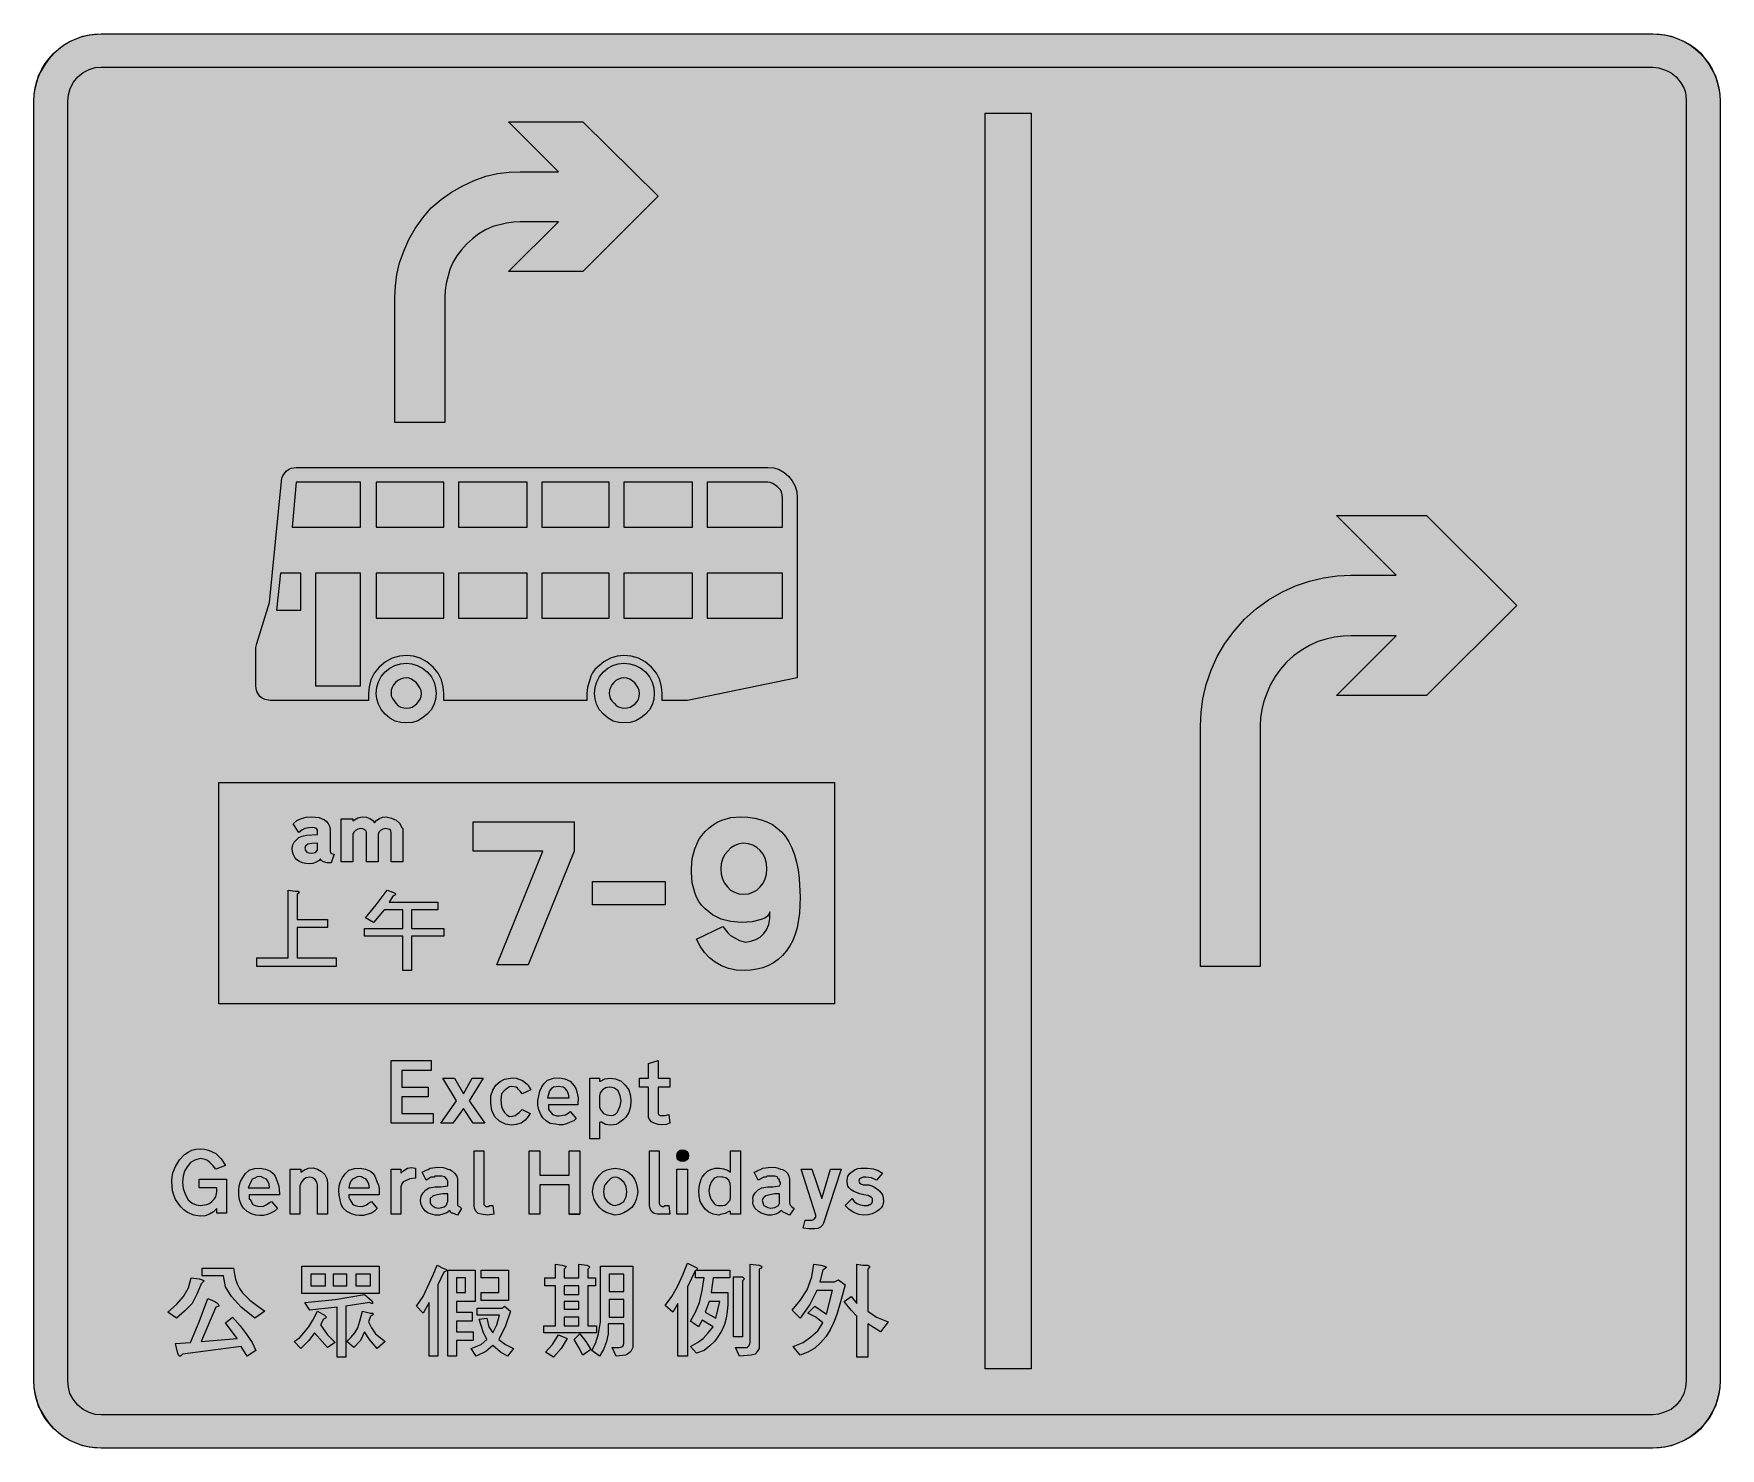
# Model space of a CAD drawing. Header units: metres. Extents: x 130 to 440, y 6 to 266.
import ezdxf

# ---------------------------------------------------------------- set-up
doc = ezdxf.new("R2010")
doc.units = ezdxf.units.M
for name, color, linetype, true_color in [('FILL_BLACK_000000', 7, 'Continuous', 0x000000), ('FILL_BLUE_0000FF', 7, 'Continuous', 0x0000ff), ('FILL_WHITE_FFFFFF', 7, 'Continuous', 0xffffff), ('STROKE_BLUE_0000FF', 7, 'Continuous', 0x0000ff), ('STROKE_WHITE_FFFFFF', 7, 'Continuous', 0xffffff)]:
    doc.layers.add(name, color=color, linetype=linetype, true_color=true_color)

msp = doc.modelspace()

# ---------------------------------------------------------------- hatches: boundary and pattern name
at = {"layer": 'FILL_BLACK_000000', "true_color": 0x000000}
h = msp.add_hatch(color=7, dxfattribs=at)
h.dxf.hatch_style = 1
h.paths.add_polyline_path([(183.53, 113.6), (182.88, 113.76), (182.48, 114.03), (182.34, 114.3), (182.06, 114.01), (181.55, 113.71), (180.95, 113.49), (180.36, 113.4), (179.65, 113.45), (179.02, 113.6), (178.46, 113.84), (178, 114.16), (177.62, 114.58), (177.35, 115.07), (177.18, 115.64), (177.12, 116.28), (177.22, 116.89), (177.48, 117.4), (178.38, 118.26), (178.99, 118.5), (179.75, 118.66), (181.8, 118.8), (181.8, 119.16), (181.78, 119.59), (181.62, 119.88), (181.26, 120.04), (180.9, 120.06), (180.18, 120.04), (179.46, 119.88), (178.92, 119.59), (178.38, 119.16), (177.3, 120.78), (178.01, 121.36), (178.81, 121.75), (179.7, 121.97), (180.72, 122.04), (182.09, 121.9), (183.06, 121.5), (183.43, 121.19), (183.74, 120.8), (183.97, 120.31), (184.14, 119.7), (184.14, 115.74), (184.18, 115.5), (184.3, 115.33), (184.86, 115.2), (184.32, 113.58), (183.53, 113.6)])
h.paths.add_polyline_path([(179.82, 115.56), (180.2, 115.4), (180.72, 115.38), (181.4, 115.51), (181.8, 115.92), (181.8, 117.18), (180.77, 117.16), (180, 117), (179.6, 116.64), (179.46, 116.28), (179.57, 115.85), (179.82, 115.56)], flags=16)
h = msp.add_hatch(color=7, dxfattribs=at)
h.dxf.hatch_style = 1
h.paths.add_polyline_path([(193.8, 119.79), (193.39, 119.54), (193.08, 119.2), (192.96, 118.8), (192.96, 113.76), (190.8, 113.76), (190.8, 119.16), (190.71, 119.42), (190.46, 119.66), (190.12, 119.82), (189.72, 119.88), (189.22, 119.79), (188.8, 119.54), (188.48, 119.2), (188.28, 118.8), (188.28, 113.76), (186.12, 113.76), (186.12, 121.68), (188.28, 121.68), (188.28, 121.32), (189.18, 121.86), (190.08, 122.04), (190.82, 121.97), (191.43, 121.77), (191.9, 121.43), (192.24, 120.96), (192.68, 121.43), (193.19, 121.77), (193.76, 121.97), (194.4, 122.04), (195.41, 121.83), (196.25, 121.46), (196.88, 120.88), (197.28, 120.06), (197.37, 120.04), (197.46, 119.88), (197.46, 113.76), (195.3, 113.76), (195.3, 119.16), (195.28, 119.43), (195.12, 119.7), (194.22, 119.88), (193.8, 119.79)])
h = msp.add_hatch(color=7, dxfattribs=at)
h.dxf.hatch_style = 1
h.paths.add_polyline_path([(223.2, 115.74), (210.42, 115.74), (210.42, 121.14), (228.96, 121.14), (228.96, 115.74), (220.5, 94.86), (214.74, 94.86), (223.2, 115.74)])
h = msp.add_hatch(color=7, dxfattribs=at)
h.dxf.hatch_style = 1
h.paths.add_polyline_path([(257.24, 100.69), (257.76, 100.23), (258.3, 99.9), (259.38, 99.31), (260.46, 99), (261.48, 99.18), (262.37, 99.47), (263.17, 99.94), (263.88, 100.62), (264.33, 101.29), (264.78, 102.24), (264.94, 103.34), (264.96, 104.58), (264.86, 104.18), (264.56, 103.79), (264.05, 103.44), (263.34, 103.14), (261.74, 102.73), (259.74, 102.6), (257.79, 102.77), (256.01, 103.25), (254.42, 104.04), (253.08, 105.12), (252.45, 105.77), (251.93, 106.49), (251.49, 107.27), (251.15, 108.11), (250.7, 109.9), (250.56, 111.78), (250.56, 112.5), (250.7, 114.38), (251.15, 116.19), (251.93, 117.87), (252.45, 118.63), (253.08, 119.34), (253.78, 120.02), (254.52, 120.6), (255.3, 121.06), (256.12, 121.43), (257.81, 121.9), (259.56, 122.04), (260.93, 121.98), (262.2, 121.81), (263.37, 121.52), (264.44, 121.12), (265.43, 120.61), (266.32, 119.99), (267.12, 119.27), (267.84, 118.44), (268.47, 117.44), (269.02, 116.32), (269.49, 115.08), (269.87, 113.74), (270.16, 112.28), (270.37, 110.72), (270.54, 107.28), (270.4, 104.32), (269.96, 101.65), (269.61, 100.45), (269.17, 99.33), (268.65, 98.31), (268.02, 97.38), (267.3, 96.55), (266.51, 95.83), (265.63, 95.21), (264.69, 94.7), (263.68, 94.3), (262.6, 94.01), (261.47, 93.84), (260.28, 93.78), (258.78, 93.88), (257.38, 94.17), (256.1, 94.65), (254.93, 95.31), (253.87, 96.14), (252.94, 97.12), (252.13, 98.26), (251.46, 99.54), (256.32, 101.88), (257.24, 100.69)])
h.paths.add_polyline_path([(258.53, 116.8), (257.82, 116.34), (257.22, 115.74), (256.64, 115.03), (256.25, 114.25), (256.03, 113.41), (255.96, 112.5), (256.04, 111.52), (256.28, 110.63), (256.65, 109.83), (257.15, 109.15), (257.76, 108.59), (258.47, 108.17), (259.25, 107.91), (260.1, 107.82), (261.01, 107.91), (261.84, 108.17), (262.57, 108.59), (263.21, 109.15), (263.72, 109.83), (264.1, 110.63), (264.34, 111.52), (264.42, 112.5), (264.34, 113.48), (264.1, 114.37), (263.72, 115.17), (263.21, 115.85), (262.57, 116.41), (261.84, 116.83), (261.01, 117.09), (260.1, 117.18), (259.3, 117.08), (258.53, 116.8)], flags=16)
h = msp.add_hatch(color=7, dxfattribs=at)
h.dxf.hatch_style = 1
h.paths.add_polyline_path([(245.7, 110.16), (245.7, 105.84), (232.38, 105.84), (232.38, 110.16), (245.7, 110.16)])
h = msp.add_hatch(color=7, dxfattribs=at)
h.dxf.hatch_style = 1
h.paths.add_polyline_path([(178.2, 108.36), (178.38, 108.18), (178.38, 108), (178.02, 107.82), (178.02, 103.14), (183.6, 103.14), (183.6, 101.7), (178.02, 101.7), (178.02, 96.12), (185.22, 96.12), (185.22, 94.5), (170.64, 94.5), (170.64, 96.12), (176.4, 96.12), (176.4, 108.54), (177.66, 108.36), (178.2, 108.36)])
h = msp.add_hatch(color=7, dxfattribs=at)
h.dxf.hatch_style = 1
h.paths.add_polyline_path([(192.6, 105.84), (194.58, 108.54), (195.66, 108.18), (196.02, 108), (196.2, 107.82), (196.02, 107.64), (195.66, 107.46), (194.94, 106.38), (203.94, 106.38), (203.94, 104.94), (199.08, 104.94), (199.08, 101.52), (205.02, 101.52), (205.02, 100.08), (199.08, 100.08), (199.08, 93.78), (197.46, 93.78), (197.46, 100.08), (190.44, 100.08), (190.44, 101.52), (197.46, 101.52), (197.46, 104.94), (194.04, 104.94), (192.06, 102.6), (190.62, 103.5), (192.6, 105.84)])
at = {"layer": 'FILL_BLUE_0000FF', "true_color": 0x0000ff}
h = msp.add_hatch(color=7, dxfattribs=at)
h.dxf.hatch_style = 1
h.paths.add_polyline_path([(427.32, 259.92), (428.4, 259.78), (429.48, 259.38), (430.12, 259.18), (430.7, 258.88), (431.64, 258.12), (432.5, 257.04), (433.08, 255.96), (433.29, 255.39), (433.4, 254.79), (433.44, 253.62), (433.44, 18.36), (433.34, 17.15), (433.01, 15.97), (432.45, 14.87), (431.64, 13.86), (430.7, 13.09), (430.12, 12.8), (429.48, 12.6), (428.4, 12.19), (427.32, 12.06), (142.02, 12.06), (140.91, 12.16), (139.79, 12.49), (138.7, 13.05), (137.7, 13.86), (136.85, 14.94), (136.26, 16.02), (136.01, 17.19), (135.9, 18.36), (135.9, 253.62), (136, 254.83), (136.33, 256), (136.89, 257.11), (137.7, 258.12), (138.7, 258.93), (139.79, 259.49), (140.91, 259.82), (142.02, 259.92), (427.32, 259.92)])
at = {"layer": 'FILL_WHITE_FFFFFF', "true_color": 0xffffff}
h = msp.add_hatch(color=7, dxfattribs=at)
h.dxf.hatch_style = 1
h.paths.add_polyline_path([(427.32, 266.04), (429.57, 265.86), (430.71, 265.58), (431.82, 265.14), (433, 264.67), (434.12, 264.06), (435.16, 263.32), (436.14, 262.44), (437.63, 260.44), (438.84, 258.3), (439.49, 255.96), (439.68, 254.81), (439.74, 253.62), (439.74, 18.36), (439.68, 17.17), (439.49, 16.02), (438.84, 13.68), (437.63, 11.54), (436.14, 9.54), (435.16, 8.66), (434.12, 7.92), (433, 7.31), (431.82, 6.84), (430.71, 6.4), (429.57, 6.12), (427.32, 5.94), (142.02, 5.94), (139.77, 6.12), (138.63, 6.4), (137.52, 6.84), (136.34, 7.31), (135.25, 7.92), (134.25, 8.66), (133.38, 9.54), (132.5, 10.52), (131.74, 11.54), (130.5, 13.68), (129.85, 16.02), (129.66, 17.17), (129.6, 18.36), (129.6, 253.62), (129.66, 254.81), (129.85, 255.96), (130.5, 258.3), (131.74, 260.44), (132.5, 261.46), (133.38, 262.44), (134.25, 263.32), (135.25, 264.06), (136.34, 264.67), (137.52, 265.14), (138.63, 265.58), (139.77, 265.86), (142.02, 266.04), (427.32, 266.04)])
h = msp.add_hatch(color=7, dxfattribs=at)
h.dxf.hatch_style = 1
h.paths.add_polyline_path([(313.02, 251.46), (313.02, 20.52), (304.56, 20.52), (304.56, 251.46), (313.02, 251.46)])
h = msp.add_hatch(color=7, dxfattribs=at)
h.dxf.hatch_style = 1
h.paths.add_polyline_path([(226.08, 231.48), (219.06, 231.48), (217.82, 231.42), (216.54, 231.23), (214.02, 230.58), (212.7, 229.97), (211.46, 229.23), (210.27, 228.35), (209.16, 227.34), (208.25, 226.33), (207.43, 225.2), (206.7, 223.97), (206.1, 222.66), (205.45, 220.14), (205.26, 218.86), (205.2, 217.62), (205.2, 194.58), (196.02, 194.58), (196.02, 217.62), (196.1, 219.68), (196.36, 221.78), (196.86, 223.92), (197.64, 226.08), (198.58, 228.2), (199.76, 230.24), (201.13, 232.18), (202.68, 234), (204.5, 235.55), (206.44, 236.92), (208.48, 238.1), (210.6, 239.04), (212.76, 239.82), (214.9, 240.32), (217, 240.58), (219.06, 240.66), (226.08, 240.66), (216.9, 249.84), (230.58, 249.84), (244.44, 236.16), (230.58, 222.3), (216.9, 222.3), (226.08, 231.48)])
h = msp.add_hatch(color=7, dxfattribs=at)
h.dxf.hatch_style = 1
h.paths.add_polyline_path([(193.14, 149.58), (192.22, 148.44), (191.61, 147.22), (191.27, 145.96), (191.16, 144.72), (191.16, 143.46), (173.16, 143.46), (172.1, 143.62), (171.62, 143.84), (171.18, 144.18), (170.64, 145.08), (170.48, 145.62), (170.46, 146.16), (170.46, 152.28), (170.46, 153.18), (170.64, 153.9), (172.98, 161.46), (175.14, 183.78), (175.2, 184.29), (175.39, 184.75), (176.04, 185.58), (176.47, 185.92), (176.94, 186.14), (177.84, 186.3), (264.6, 186.3), (265.67, 186.2), (266.69, 185.9), (267.61, 185.39), (268.38, 184.68), (269.09, 183.81), (269.6, 182.84), (269.9, 181.79), (270, 180.72), (270, 147.6), (249.84, 143.46), (245.16, 143.46), (245.16, 144.72), (245.05, 145.96), (244.71, 147.22), (244.1, 148.44), (243.18, 149.58), (242.04, 150.53), (240.8, 151.2), (239.48, 151.61), (238.14, 151.74), (236.9, 151.61), (235.64, 151.2), (234.42, 150.53), (233.28, 149.58), (232.78, 149.11), (232.36, 148.55), (232.04, 147.91), (231.84, 147.24), (231.44, 145.91), (231.3, 144.72), (231.3, 143.46), (205.02, 143.46), (205.02, 144.72), (204.91, 145.96), (204.57, 147.22), (203.96, 148.44), (203.04, 149.58), (201.9, 150.53), (200.68, 151.2), (199.42, 151.61), (198.18, 151.74), (196.84, 151.61), (195.53, 151.2), (194.28, 150.53), (193.14, 149.58)])
h.paths.add_polyline_path([(238.14, 183.6), (238.14, 175.32), (250.74, 175.32), (250.74, 183.6), (238.14, 183.6)], flags=16)
h.paths.add_polyline_path([(223.02, 175.32), (235.44, 175.32), (235.44, 183.6), (223.02, 183.6), (223.02, 175.32)], flags=16)
h.paths.add_polyline_path([(207.72, 183.6), (207.72, 175.32), (220.32, 175.32), (220.32, 183.6), (207.72, 183.6)], flags=16)
h.paths.add_polyline_path([(205.02, 183.6), (192.6, 183.6), (192.6, 175.32), (205.02, 175.32), (205.02, 183.6)], flags=16)
h.paths.add_polyline_path([(189.72, 183.6), (177.84, 183.6), (177.12, 175.32), (189.72, 175.32), (189.72, 183.6)], flags=16)
h.paths.add_polyline_path([(178.74, 160.02), (178.74, 166.86), (174.96, 166.86), (174.24, 160.02), (178.74, 160.02)], flags=16)
h.paths.add_polyline_path([(181.44, 166.86), (181.44, 146.16), (189.72, 146.16), (189.72, 166.86), (181.44, 166.86)], flags=16)
h.paths.add_polyline_path([(205.02, 166.86), (192.6, 166.86), (192.6, 158.58), (205.02, 158.58), (205.02, 166.86)], flags=16)
h.paths.add_polyline_path([(220.32, 158.58), (220.32, 166.86), (207.72, 166.86), (207.72, 158.58), (220.32, 158.58)], flags=16)
h.paths.add_polyline_path([(223.02, 158.58), (235.44, 158.58), (235.44, 166.86), (223.02, 166.86), (223.02, 158.58)], flags=16)
h.paths.add_polyline_path([(238.14, 166.86), (238.14, 158.58), (250.74, 158.58), (250.74, 166.86), (238.14, 166.86)], flags=16)
h.paths.add_polyline_path([(267.3, 166.86), (253.44, 166.86), (253.44, 158.58), (267.3, 158.58), (267.3, 166.86)], flags=16)
h.paths.add_polyline_path([(267.26, 181.26), (267.12, 181.78), (266.84, 182.26), (266.4, 182.7), (265.5, 183.35), (265.03, 183.54), (264.6, 183.6), (253.44, 183.6), (253.44, 175.32), (267.3, 175.32), (267.3, 180.72), (267.26, 181.26)], flags=16)
h = msp.add_hatch(color=7, dxfattribs=at)
h.dxf.hatch_style = 1
h.paths.add_polyline_path([(344.16, 138.78), (344.27, 141.24), (344.61, 143.77), (345.22, 146.37), (346.14, 149.04), (347.25, 151.54), (348.66, 153.92), (350.34, 156.2), (352.26, 158.4), (354.38, 160.29), (356.67, 161.93), (359.09, 163.34), (361.62, 164.52), (364.19, 165.36), (366.75, 165.98), (369.32, 166.37), (371.88, 166.5), (380.16, 166.5), (369.18, 177.48), (385.74, 177.48), (402.3, 160.92), (385.74, 144.36), (369.18, 144.36), (380.16, 155.34), (371.88, 155.34), (370.37, 155.27), (368.82, 155.07), (367.27, 154.73), (365.76, 154.26), (364.18, 153.52), (362.68, 152.64), (361.28, 151.63), (360, 150.48), (358.86, 149.2), (357.86, 147.82), (357.04, 146.38), (356.4, 144.9), (355.82, 143.31), (355.43, 141.77), (355.21, 140.27), (355.14, 138.78), (355.14, 94.5), (344.16, 94.5), (344.16, 138.78)])
h = msp.add_hatch(color=7, dxfattribs=at)
h.dxf.hatch_style = 1
h.paths.add_polyline_path([(203.18, 142.63), (202.67, 141.71), (201.96, 140.94), (201.12, 140.23), (200.21, 139.72), (199.23, 139.42), (198.18, 139.32), (197.11, 139.4), (196.07, 139.66), (195.09, 140.16), (194.22, 140.94), (193.51, 141.81), (193.01, 142.76), (192.7, 143.75), (192.6, 144.72), (192.7, 145.87), (193.01, 146.9), (193.51, 147.83), (194.22, 148.68), (195.07, 149.39), (196, 149.89), (197.03, 150.2), (198.18, 150.3), (199.15, 150.2), (200.14, 149.89), (201.09, 149.39), (201.96, 148.68), (202.74, 147.81), (203.24, 146.83), (203.5, 145.79), (203.58, 144.72), (203.48, 143.65), (203.18, 142.63)])
h.paths.add_polyline_path([(200.63, 145.78), (199.98, 146.7), (199.08, 147.35), (198.61, 147.54), (198.18, 147.6), (197.59, 147.54), (197.05, 147.38), (196.56, 147.12), (196.13, 146.77), (195.78, 146.34), (195.52, 145.85), (195.36, 145.31), (195.3, 144.72), (195.36, 144.29), (195.55, 143.82), (196.2, 142.92), (196.64, 142.48), (197.12, 142.2), (197.64, 142.06), (198.18, 142.02), (198.71, 142.08), (199.21, 142.24), (200.07, 142.83), (200.66, 143.69), (200.82, 144.19), (200.88, 144.72), (200.82, 145.26), (200.63, 145.78)], flags=16)
h = msp.add_hatch(color=7, dxfattribs=at)
h.dxf.hatch_style = 1
h.paths.add_polyline_path([(243.31, 142.63), (242.81, 141.71), (242.1, 140.94), (241.25, 140.23), (240.32, 139.72), (239.29, 139.42), (238.14, 139.32), (237.17, 139.4), (236.18, 139.66), (235.23, 140.16), (234.36, 140.94), (233.58, 141.81), (233.08, 142.76), (232.82, 143.75), (232.74, 144.72), (232.84, 145.87), (233.14, 146.9), (233.65, 147.83), (234.36, 148.68), (235.2, 149.39), (236.11, 149.89), (237.09, 150.2), (238.14, 150.3), (239.21, 150.2), (240.25, 149.89), (241.23, 149.39), (242.1, 148.68), (242.81, 147.81), (243.31, 146.83), (243.62, 145.79), (243.72, 144.72), (243.62, 143.65), (243.31, 142.63)])
h.paths.add_polyline_path([(240.77, 145.78), (240.12, 146.7), (239.2, 147.35), (238.68, 147.54), (238.14, 147.6), (237.61, 147.54), (237.11, 147.38), (236.65, 147.12), (236.25, 146.77), (235.91, 146.34), (235.66, 145.85), (235.5, 145.31), (235.44, 144.72), (235.62, 143.82), (235.9, 143.35), (236.34, 142.92), (236.77, 142.48), (237.24, 142.2), (238.14, 142.02), (238.73, 142.08), (239.27, 142.24), (239.76, 142.49), (240.19, 142.83), (240.54, 143.23), (240.8, 143.69), (240.96, 144.19), (241.02, 144.72), (240.96, 145.26), (240.77, 145.78)], flags=16)
h = msp.add_hatch(color=7, dxfattribs=at)
h.dxf.hatch_style = 1
h.paths.add_polyline_path([(276.84, 128.34), (276.84, 87.66), (163.62, 87.66), (163.62, 128.34), (276.84, 128.34)])
h = msp.add_hatch(color=7, dxfattribs=at)
h.dxf.hatch_style = 1
h.paths.add_polyline_path([(195.3, 77.22), (202.68, 77.22), (202.68, 75.42), (197.28, 75.42), (197.28, 72.36), (202.14, 72.36), (202.14, 70.56), (197.28, 70.56), (197.28, 67.5), (203.04, 67.5), (203.04, 65.7), (195.3, 65.7), (195.3, 77.22)])
h = msp.add_hatch(color=7, dxfattribs=at)
h.dxf.hatch_style = 1
h.paths.add_polyline_path([(244.55, 67.25), (244.8, 67.14), (245.7, 67.14), (246.42, 67.32), (246.6, 65.7), (245.9, 65.5), (245.16, 65.43), (244.42, 65.5), (243.72, 65.7), (243.2, 65.99), (242.82, 66.42), (242.66, 66.8), (242.64, 67.32), (242.64, 72.36), (241.02, 72.36), (241.02, 73.98), (242.64, 73.98), (242.64, 76.68), (244.44, 77.22), (244.44, 73.98), (246.6, 73.98), (246.6, 72.36), (244.44, 72.36), (244.44, 67.5), (244.55, 67.25)])
h = msp.add_hatch(color=7, dxfattribs=at)
h.dxf.hatch_style = 1
h.paths.add_polyline_path([(208.62, 68.4), (206.64, 65.7), (204.48, 65.7), (207.36, 69.84), (204.84, 73.98), (207, 73.98), (208.62, 71.1), (210.24, 73.98), (212.22, 73.98), (209.7, 69.84), (212.58, 65.7), (210.42, 65.7), (208.62, 68.4)])
h = msp.add_hatch(color=7, dxfattribs=at)
h.dxf.hatch_style = 1
h.paths.add_polyline_path([(217.62, 66.98), (218.16, 67.14), (218.88, 67.68), (219.42, 68.22), (220.86, 67.5), (220.5, 66.96), (219.96, 66.24), (219.24, 65.7), (218.34, 65.45), (217.44, 65.34), (216.36, 65.56), (215.28, 66.06), (214.42, 66.91), (213.84, 68.04), (213.68, 69.39), (213.66, 70.74), (214.04, 71.8), (214.56, 72.72), (215.37, 73.39), (216.18, 73.8), (217.26, 74.02), (217.8, 74.05), (218.34, 73.98), (219.46, 73.57), (220.32, 72.9), (220.57, 72.63), (220.68, 72.36), (221.04, 71.82), (219.42, 71.1), (219.13, 71.55), (218.7, 72), (218.59, 72.18), (218.34, 72.36), (217.53, 72.47), (217.12, 72.39), (216.72, 72.18), (216.11, 71.64), (215.64, 71.1), (215.5, 69.93), (215.64, 68.76), (215.84, 68.15), (216.16, 67.66), (216.58, 67.27), (217.08, 66.96), (217.62, 66.98)])
h = msp.add_hatch(color=7, dxfattribs=at)
h.dxf.hatch_style = 1
h.paths.add_polyline_path([(225, 67.32), (225.81, 67.09), (226.21, 67.07), (226.62, 67.14), (227.41, 67.27), (228.06, 67.68), (228.24, 67.86), (229.32, 66.6), (228.91, 66.17), (228.24, 65.88), (227.57, 65.57), (226.89, 65.43), (226.21, 65.42), (225.54, 65.52), (224.59, 65.65), (223.92, 66.06), (223.24, 66.69), (222.84, 67.32), (222.51, 68.16), (222.32, 69.03), (222.31, 69.9), (222.48, 70.74), (222.68, 71.62), (223.02, 72.38), (223.49, 73.04), (224.1, 73.62), (225.18, 74), (226.24, 74.07), (227.26, 73.87), (228.24, 73.44), (229, 72.58), (229.3, 72.07), (229.5, 71.46), (229.72, 70.36), (229.68, 69.12), (224.28, 69.12), (224.28, 68.94), (224.28, 68.87), (224.28, 68.76), (224.28, 68.22), (225, 67.32)])
h.paths.add_polyline_path([(227.95, 71.08), (227.7, 71.64), (227.34, 72.07), (226.98, 72.36), (226.08, 72.49), (225.18, 72.36), (224.82, 72.07), (224.46, 71.64), (224.1, 70.38), (228.06, 70.38), (227.95, 71.08)], flags=16)
h = msp.add_hatch(color=7, dxfattribs=at)
h.dxf.hatch_style = 1
h.paths.add_polyline_path([(235.62, 73.98), (236.61, 73.84), (237.6, 73.44), (238.39, 72.7), (239.04, 71.82), (239.36, 70.76), (239.4, 69.84), (239.36, 68.76), (239.04, 67.68), (238.46, 66.8), (238.08, 66.39), (237.6, 66.06), (237.16, 65.72), (236.68, 65.5), (235.62, 65.34), (234.74, 65.47), (234, 65.88), (233.82, 65.88), (233.66, 65.86), (233.64, 65.7), (233.64, 62.82), (231.84, 62.82), (231.84, 73.98), (233.64, 73.98), (233.64, 73.44), (233.82, 73.44), (234.65, 73.84), (235.62, 73.98)])
h.paths.add_polyline_path([(233.64, 70.74), (233.64, 68.58), (233.93, 68.04), (234.36, 67.5), (235.01, 67.25), (235.8, 67.14), (236.2, 67.2), (236.57, 67.39), (236.86, 67.67), (237.06, 68.04), (237.47, 68.91), (237.6, 69.84), (237.47, 70.77), (237.06, 71.64), (236.39, 72.13), (235.95, 72.3), (235.44, 72.36), (234.81, 72.22), (234.18, 71.82), (233.78, 71.28), (233.64, 70.74)], flags=16)
h = msp.add_hatch(color=7, dxfattribs=at)
h.dxf.hatch_style = 1
h.paths.add_polyline_path([(163.08, 57.24), (162.61, 57.87), (162, 58.5), (161.57, 58.84), (161.1, 59.06), (160.2, 59.22), (159.23, 58.93), (158.4, 58.5), (157.79, 57.69), (157.32, 56.88), (157.07, 55.96), (156.96, 54.9), (157.1, 53.73), (157.5, 52.56), (158.02, 51.64), (158.72, 51.03), (159.47, 50.69), (160.2, 50.58), (161.42, 50.74), (161.92, 50.96), (162.36, 51.3), (162.8, 51.73), (163.08, 52.2), (163.26, 53.1), (163.26, 53.82), (160.02, 53.82), (160.02, 55.44), (165.06, 55.44), (165.06, 49.14), (163.26, 49.14), (163.26, 50.04), (162.66, 49.44), (161.93, 48.98), (161.11, 48.7), (160.2, 48.6), (159.03, 48.83), (157.86, 49.32), (157.22, 49.79), (156.65, 50.36), (155.7, 51.66), (155.36, 52.47), (155.14, 53.3), (154.98, 55.08), (155.04, 55.86), (155.21, 56.57), (155.7, 57.78), (156.38, 59), (157.32, 59.94), (158, 60.41), (158.69, 60.75), (159.42, 60.95), (160.2, 61.02), (160.98, 60.96), (161.71, 60.77), (163.08, 60.12), (164.05, 59.18), (164.88, 57.96), (163.08, 57.24)])
h = msp.add_hatch(color=7, dxfattribs=at)
h.dxf.hatch_style = 1
h.paths.add_polyline_path([(210.6, 60.66), (212.4, 60.66), (212.4, 50.94), (212.4, 50.76), (212.42, 50.67), (212.58, 50.58), (212.76, 50.4), (213.19, 50.42), (213.48, 50.58), (214.02, 50.58), (214.2, 48.96), (213.03, 48.82), (211.86, 48.96), (211.34, 49.09), (210.96, 49.5), (210.65, 50.04), (210.6, 50.58), (210.6, 60.66)])
h = msp.add_hatch(color=7, dxfattribs=at)
h.dxf.hatch_style = 1
h.paths.add_polyline_path([(228.06, 54.36), (222.66, 54.36), (222.66, 48.96), (220.68, 48.96), (220.68, 60.66), (222.66, 60.66), (222.66, 56.16), (228.06, 56.16), (228.06, 60.66), (230.04, 60.66), (230.04, 48.96), (228.06, 48.96), (228.06, 54.36)])
h = msp.add_hatch(color=7, dxfattribs=at)
h.dxf.hatch_style = 1
h.paths.add_polyline_path([(242.82, 60.66), (244.62, 60.66), (244.62, 50.94), (244.8, 50.58), (245.16, 50.4), (245.43, 50.42), (245.7, 50.58), (246.42, 50.58), (246.6, 48.96), (245.34, 48.96), (244.26, 48.96), (243.72, 49.09), (243.18, 49.5), (242.93, 50.04), (242.82, 50.58), (242.82, 60.66)])
h = msp.add_hatch(color=7, dxfattribs=at)
h.dxf.hatch_style = 1
h.paths.add_polyline_path([(249.93, 59.29), (249.68, 58.95), (249.34, 58.75), (248.94, 58.68), (248.47, 58.75), (248.13, 58.95), (247.93, 59.29), (247.86, 59.76), (247.93, 60.16), (248.13, 60.5), (248.47, 60.75), (248.94, 60.84), (249.34, 60.75), (249.68, 60.5), (249.93, 60.16), (250.02, 59.76), (249.93, 59.29)])
h = msp.add_hatch(color=7, dxfattribs=at)
h.dxf.hatch_style = 1
h.paths.add_polyline_path([(256.14, 48.96), (255.87, 48.94), (255.6, 48.78), (254.52, 48.96), (253.77, 49.33), (253.15, 49.86), (252.62, 50.53), (252.18, 51.3), (251.98, 52.28), (251.93, 53.3), (252.05, 54.36), (252.36, 55.44), (252.54, 55.8), (252.98, 56.41), (253.51, 56.88), (254.13, 57.22), (254.88, 57.42), (255.68, 57.46), (256.46, 57.33), (257.16, 57.07), (257.76, 56.7), (257.76, 60.66), (259.56, 60.66), (259.56, 48.96), (257.76, 48.96), (257.76, 49.5), (257.58, 49.5), (257.4, 49.5), (256.77, 49.1), (256.14, 48.96)])
h.paths.add_polyline_path([(257.02, 50.83), (257.58, 51.48), (257.74, 51.93), (257.76, 52.38), (257.76, 54), (257.65, 54.63), (257.4, 55.26), (256.86, 55.66), (256.32, 55.8), (256.14, 55.8), (255.42, 55.84), (254.7, 55.62), (254.16, 54.9), (253.86, 54.09), (253.76, 53.28), (253.86, 52.47), (254.16, 51.66), (254.7, 50.94), (254.99, 50.69), (255.42, 50.58), (256.32, 50.58), (256.69, 50.64), (257.02, 50.83)], flags=16)
h = msp.add_hatch(color=7, dxfattribs=at)
h.dxf.hatch_style = 1
h.paths.add_polyline_path([(168.84, 49.5), (168.17, 50.06), (167.76, 50.76), (167.45, 51.6), (167.31, 52.47), (167.3, 53.34), (167.4, 54.18), (167.63, 54.98), (168.03, 55.75), (168.56, 56.46), (169.2, 57.06), (170.17, 57.36), (171.18, 57.44), (172.19, 57.29), (173.16, 56.88), (173.64, 56.44), (173.99, 55.96), (174.42, 54.9), (174.63, 54.33), (174.74, 53.73), (174.78, 52.56), (169.2, 52.56), (169.2, 52.38), (169.2, 52.02), (169.22, 51.77), (169.38, 51.66), (169.92, 50.76), (170.33, 50.55), (170.75, 50.44), (171.72, 50.4), (172.35, 50.69), (172.98, 51.12), (173.34, 51.3), (174.42, 50.04), (173.86, 49.52), (173.16, 49.14), (172.56, 48.91), (171.88, 48.76), (171.16, 48.71), (170.46, 48.78), (169.65, 49.07), (168.84, 49.5)])
h.paths.add_polyline_path([(172.87, 54.52), (172.62, 55.08), (172.33, 55.48), (171.9, 55.62), (171.5, 55.82), (171.09, 55.89), (170.69, 55.82), (170.28, 55.62), (169.79, 55.42), (169.56, 55.08), (169.02, 53.82), (172.98, 53.82), (172.87, 54.52)], flags=16)
h = msp.add_hatch(color=7, dxfattribs=at)
h.dxf.hatch_style = 1
h.paths.add_polyline_path([(179.72, 55.67), (179.19, 55.33), (178.79, 54.81), (178.56, 54.18), (178.56, 48.96), (176.76, 48.96), (176.76, 57.24), (178.74, 57.24), (178.74, 56.7), (179.37, 57.16), (180.14, 57.44), (180.97, 57.48), (181.8, 57.24), (182.54, 56.85), (183.11, 56.25), (183.47, 55.52), (183.6, 54.72), (183.6, 48.96), (181.8, 48.96), (181.8, 54.36), (181.68, 54.89), (181.35, 55.35), (180.89, 55.68), (180.36, 55.8), (179.72, 55.67)])
h = msp.add_hatch(color=7, dxfattribs=at)
h.dxf.hatch_style = 1
h.paths.add_polyline_path([(187.2, 49.5), (186.53, 50.06), (186.12, 50.76), (185.74, 52.47), (185.69, 53.34), (185.76, 54.18), (185.99, 54.98), (186.39, 55.75), (186.92, 56.46), (187.56, 57.06), (188.56, 57.36), (189.61, 57.44), (190.62, 57.29), (191.52, 56.88), (192, 56.44), (192.35, 55.96), (192.78, 54.9), (192.99, 54.33), (193.1, 53.73), (193.14, 52.56), (187.56, 52.56), (187.56, 52.38), (187.56, 52.02), (187.74, 51.66), (188.28, 50.76), (188.71, 50.55), (189.18, 50.44), (190.08, 50.4), (190.78, 50.69), (191.34, 51.12), (191.7, 51.3), (192.78, 50.04), (192.24, 49.52), (191.7, 49.14), (190.26, 48.76), (189.52, 48.71), (188.82, 48.78), (188.01, 49.07), (187.2, 49.5)])
h.paths.add_polyline_path([(191.23, 54.52), (190.98, 55.08), (190.69, 55.48), (190.26, 55.62), (189.86, 55.82), (189.45, 55.89), (189.05, 55.82), (188.64, 55.62), (188.21, 55.42), (187.92, 55.08), (187.67, 54.45), (187.56, 53.82), (191.34, 53.82), (191.23, 54.52)], flags=16)
h = msp.add_hatch(color=7, dxfattribs=at)
h.dxf.hatch_style = 1
h.paths.add_polyline_path([(197.66, 57.04), (198.36, 57.42), (199.08, 57.55), (199.8, 57.42), (199.8, 55.62), (198.74, 55.48), (197.82, 55.08), (197.55, 54.94), (197.28, 54.54), (197.1, 54), (197.1, 48.96), (195.3, 48.96), (195.3, 57.24), (197.1, 57.24), (197.1, 56.52), (197.66, 57.04)])
h = msp.add_hatch(color=7, dxfattribs=at)
h.dxf.hatch_style = 1
h.paths.add_polyline_path([(206.64, 49.14), (206.4, 49.2), (206.24, 49.34), (206.1, 49.68), (205.54, 49.25), (204.84, 48.96), (204.19, 48.8), (203.4, 48.78), (202.14, 49.14), (201.62, 49.52), (201.24, 50.04), (200.84, 50.69), (200.7, 51.48), (200.84, 52.27), (201.24, 52.92), (201.71, 53.44), (202.32, 53.82), (203.4, 54), (204.48, 54), (205.74, 54.18), (205.74, 54.54), (205.74, 55.08), (205.56, 55.44), (205.18, 55.84), (204.66, 55.98), (203.58, 55.98), (203.33, 55.96), (203.22, 55.8), (202.68, 55.8), (201.78, 55.26), (201.06, 56.7), (201.78, 57.06), (202.14, 57.17), (202.5, 57.42), (203.94, 57.6), (204.91, 57.55), (205.33, 57.45), (205.74, 57.24), (206.11, 57.18), (206.44, 57.01), (207, 56.52), (207.41, 55.98), (207.54, 55.44), (207.54, 54.54), (207.54, 53.64), (207.54, 50.94), (207.54, 50.58), (207.9, 50.4), (208.26, 50.04), (207.54, 48.78), (206.64, 49.14)])
h.paths.add_polyline_path([(204.66, 50.22), (205.09, 50.33), (205.38, 50.58), (205.54, 50.76), (205.56, 50.94), (205.74, 51.3), (205.74, 52.74), (204.84, 52.74), (203.76, 52.56), (203.04, 52.38), (202.5, 51.84), (202.5, 51.12), (202.61, 50.85), (202.86, 50.58), (203.4, 50.22), (204.03, 50.08), (204.66, 50.22)], flags=16)
h = msp.add_hatch(color=7, dxfattribs=at)
h.dxf.hatch_style = 1
h.paths.add_polyline_path([(232.67, 54.7), (233.06, 55.45), (233.64, 56.16), (234.27, 56.74), (235.01, 57.13), (235.79, 57.35), (236.52, 57.42), (237.33, 57.35), (238.12, 57.13), (238.87, 56.74), (239.58, 56.16), (240.05, 55.45), (240.39, 54.7), (240.59, 53.91), (240.66, 53.1), (240.59, 52.4), (240.39, 51.66), (240.05, 50.92), (239.58, 50.22), (238.87, 49.64), (238.12, 49.23), (237.33, 48.95), (236.52, 48.78), (235.01, 49.23), (234.27, 49.64), (233.64, 50.22), (233.06, 50.92), (232.67, 51.66), (232.45, 52.4), (232.38, 53.1), (232.45, 53.91), (232.67, 54.7)])
h.paths.add_polyline_path([(235.73, 55.55), (235.08, 54.9), (234.74, 54.49), (234.52, 54.07), (234.36, 53.1), (234.52, 52.2), (234.74, 51.73), (235.08, 51.3), (235.73, 50.8), (236.12, 50.64), (236.52, 50.58), (237.33, 50.8), (238.14, 51.3), (238.55, 52.2), (238.68, 53.1), (238.55, 54.07), (238.14, 54.9), (237.33, 55.55), (236.93, 55.74), (236.52, 55.8), (236.12, 55.74), (235.73, 55.55)], flags=16)
h = msp.add_hatch(color=7, dxfattribs=at)
h.dxf.hatch_style = 1
h.paths.add_polyline_path([(249.84, 57.24), (249.84, 48.96), (247.86, 48.96), (247.86, 57.24), (249.84, 57.24)])
h = msp.add_hatch(color=7, dxfattribs=at)
h.dxf.hatch_style = 1
h.paths.add_polyline_path([(267.84, 49.14), (267.41, 49.34), (267.12, 49.68), (266.58, 49.25), (266.04, 48.96), (265.25, 48.8), (264.6, 48.78), (263.34, 49.14), (262.8, 49.52), (262.26, 50.04), (261.88, 50.69), (261.83, 51.08), (261.9, 51.48), (261.83, 51.88), (261.88, 52.27), (262.26, 52.92), (262.82, 53.44), (263.52, 53.82), (264.6, 54), (265.5, 54), (266.76, 54.18), (266.94, 54.54), (266.92, 54.81), (266.76, 55.08), (266.74, 55.33), (266.58, 55.44), (266.29, 55.84), (265.86, 55.98), (264.78, 55.98), (264.51, 55.96), (264.24, 55.8), (263.88, 55.8), (262.8, 55.26), (262.08, 56.7), (262.44, 56.81), (262.8, 57.06), (263.25, 57.17), (263.7, 57.42), (265.14, 57.6), (266.04, 57.55), (266.51, 57.45), (266.94, 57.24), (267.31, 57.18), (267.64, 57.01), (268.2, 56.52), (268.45, 55.98), (268.56, 55.44), (268.56, 54.54), (268.56, 53.64), (268.56, 50.94), (268.74, 50.58), (268.92, 50.4), (269.46, 50.04), (268.56, 48.78), (267.84, 49.14)])
h.paths.add_polyline_path([(265.86, 50.22), (266.58, 50.58), (266.76, 50.94), (266.76, 51.3), (266.76, 52.74), (265.86, 52.74), (264.96, 52.56), (264.24, 52.38), (263.9, 52.11), (263.7, 51.84), (263.57, 51.48), (263.7, 51.12), (263.72, 50.85), (263.88, 50.58), (264.6, 50.22), (265.16, 50.08), (265.86, 50.22)], flags=16)
h = msp.add_hatch(color=7, dxfattribs=at)
h.dxf.hatch_style = 1
h.paths.add_polyline_path([(273.42, 48.78), (270.72, 57.24), (272.7, 57.24), (274.5, 51.84), (276.12, 57.24), (278.1, 57.24), (274.86, 47.34), (274.63, 46.94), (274.25, 46.6), (273.77, 46.35), (273.24, 46.26), (272.16, 46.26), (271.08, 46.44), (271.44, 47.88), (272.52, 47.88), (272.7, 47.88), (273.06, 48.01), (273.42, 48.42), (273.42, 48.78)])
h = msp.add_hatch(color=7, dxfattribs=at)
h.dxf.hatch_style = 1
h.paths.add_polyline_path([(282.15, 54.38), (282.6, 54.36), (283.14, 54.36), (283.91, 54.13), (284.6, 53.73), (285.19, 53.2), (285.66, 52.56), (285.82, 52), (285.84, 51.3), (285.68, 50.51), (285.46, 50.16), (285.12, 49.86), (284.52, 49.39), (283.81, 49.05), (283.04, 48.85), (282.24, 48.78), (281.3, 48.91), (280.39, 49.27), (279.56, 49.84), (278.82, 50.58), (280.08, 51.84), (280.46, 51.32), (280.98, 50.94), (281.61, 50.69), (282.24, 50.58), (282.96, 50.58), (283.23, 50.74), (283.5, 50.76), (283.75, 51.03), (283.86, 51.3), (283.86, 51.84), (283.68, 52.02), (283.03, 52.42), (282.24, 52.56), (281.52, 52.74), (280.39, 53.14), (279.9, 53.45), (279.54, 53.82), (279.33, 54.12), (279.22, 54.45), (279.18, 55.08), (279.18, 55.26), (279.31, 55.96), (279.72, 56.52), (280.64, 57.17), (281.16, 57.36), (281.7, 57.42), (281.88, 57.42), (282.95, 57.46), (283.97, 57.31), (284.89, 56.99), (285.66, 56.52), (284.58, 55.26), (283.66, 55.66), (282.6, 55.8), (282.15, 55.78), (281.7, 55.62), (281.45, 55.48), (281.34, 55.08), (281.45, 54.74), (281.7, 54.54), (282.15, 54.38)])
h = msp.add_hatch(color=7, dxfattribs=at)
h.dxf.hatch_style = 1
h.paths.add_polyline_path([(160.56, 36.9), (160.92, 36.72), (160.74, 36.54), (160.38, 36.18), (159.66, 34.38), (158.76, 32.58), (157.32, 31.14), (155.88, 29.88), (154.26, 30.96), (155.88, 32.4), (157.14, 33.84), (158.04, 35.46), (158.58, 37.26), (160.02, 37.08), (160.56, 36.9)])
h = msp.add_hatch(color=7, dxfattribs=at)
h.dxf.hatch_style = 1
h.paths.add_polyline_path([(166.32, 39.06), (166.5, 37.98), (166.68, 37.04), (166.99, 36.16), (167.44, 35.33), (167.98, 34.55), (169.31, 33.18), (170.82, 32.04), (172.08, 31.14), (170.28, 29.88), (167.76, 31.86), (165.96, 33.84), (164.88, 35.64), (164.52, 37.62), (160.56, 37.62), (160.56, 39.06), (166.32, 39.06)])
h = msp.add_hatch(color=7, dxfattribs=at)
h.dxf.hatch_style = 1
h.paths.add_polyline_path([(178.92, 39.42), (193.14, 39.42), (193.14, 34.38), (178.92, 34.38), (178.92, 39.42)])
h.paths.add_polyline_path([(180.54, 35.82), (183.24, 35.82), (183.24, 37.98), (180.54, 37.98), (180.54, 35.82)], flags=16)
h.paths.add_polyline_path([(184.68, 37.98), (184.68, 35.82), (187.2, 35.82), (187.2, 37.98), (184.68, 37.98)], flags=16)
h.paths.add_polyline_path([(191.52, 37.98), (188.82, 37.98), (188.82, 35.82), (191.52, 35.82), (191.52, 37.98)], flags=16)
h = msp.add_hatch(color=7, dxfattribs=at)
h.dxf.hatch_style = 1
h.paths.add_polyline_path([(205.38, 38.88), (205.56, 38.7), (205.38, 38.52), (205.02, 38.34), (203.94, 36), (203.94, 22.86), (202.32, 22.86), (202.32, 32.76), (201.24, 30.78), (199.98, 32.04), (201.24, 33.84), (203.04, 37.8), (203.76, 39.6), (204.84, 39.06), (205.38, 38.88)])
h = msp.add_hatch(color=7, dxfattribs=at)
h.dxf.hatch_style = 1
h.paths.add_polyline_path([(210.78, 32.94), (207.36, 32.94), (207.36, 30.96), (210.24, 30.96), (210.24, 29.34), (207.36, 29.34), (207.36, 27.36), (210.42, 27.36), (210.42, 25.74), (207.36, 25.74), (207.36, 22.86), (205.74, 22.86), (205.74, 38.7), (210.78, 38.7), (210.78, 32.94)])
h.paths.add_polyline_path([(208.98, 37.26), (207.36, 37.26), (207.36, 34.56), (208.98, 34.56), (208.98, 37.26)], flags=16)
h = msp.add_hatch(color=7, dxfattribs=at)
h.dxf.hatch_style = 1
h.paths.add_polyline_path([(216.9, 38.7), (216.9, 33.12), (211.86, 33.12), (211.86, 34.56), (215.1, 34.56), (215.1, 37.26), (211.86, 37.26), (211.86, 38.7), (216.9, 38.7)])
h = msp.add_hatch(color=7, dxfattribs=at)
h.dxf.hatch_style = 1
h.paths.add_polyline_path([(227.34, 39.42), (227.52, 39.42), (227.34, 39.06), (227.16, 38.88), (227.16, 37.26), (229.86, 37.26), (229.86, 39.78), (231.3, 39.6), (231.66, 39.42), (231.84, 39.24), (231.66, 39.06), (231.48, 38.88), (231.48, 37.26), (232.92, 37.26), (232.92, 35.82), (231.48, 35.82), (231.48, 28.44), (233.1, 28.44), (233.1, 27.18), (223.38, 27.18), (223.38, 28.44), (225.54, 28.44), (225.54, 35.82), (223.56, 35.82), (223.56, 37.26), (225.54, 37.26), (225.54, 39.78), (226.8, 39.6), (227.34, 39.42)])
h.paths.add_polyline_path([(227.16, 31.5), (229.86, 31.5), (229.86, 32.94), (227.16, 32.94), (227.16, 31.5)], flags=16)
h.paths.add_polyline_path([(227.16, 30.06), (227.16, 28.44), (229.86, 28.44), (229.86, 30.06), (227.16, 30.06)], flags=16)
h.paths.add_polyline_path([(229.86, 35.82), (227.16, 35.82), (227.16, 34.2), (229.86, 34.2), (229.86, 35.82)], flags=16)
h = msp.add_hatch(color=7, dxfattribs=at)
h.dxf.hatch_style = 1
h.paths.add_polyline_path([(239.4, 23.76), (239.04, 23.4), (238.5, 23.04), (236.7, 22.86), (235.98, 24.48), (237.24, 24.48), (237.96, 24.66), (238.14, 25.2), (238.14, 28.8), (235.26, 28.8), (235.26, 27), (234.9, 25.56), (234.36, 24.12), (233.64, 22.86), (232.2, 23.94), (232.92, 25.2), (233.46, 27), (233.82, 29.16), (233.82, 39.42), (239.76, 39.42), (239.76, 24.48), (239.4, 23.76)])
h.paths.add_polyline_path([(235.44, 33.3), (235.44, 30.06), (238.14, 30.06), (238.14, 33.3), (235.44, 33.3)], flags=16)
h.paths.add_polyline_path([(238.14, 37.98), (235.44, 37.98), (235.44, 34.74), (238.14, 34.74), (238.14, 37.98)], flags=16)
h = msp.add_hatch(color=7, dxfattribs=at)
h.dxf.hatch_style = 1
h.paths.add_polyline_path([(248.04, 35.82), (248.94, 37.8), (249.84, 39.96), (251.64, 39.06), (251.46, 38.7), (257.58, 38.7), (257.58, 37.26), (254.52, 37.26), (254.16, 34.56), (257.22, 34.56), (257.22, 32.4), (257.13, 31.07), (256.92, 29.84), (256.6, 28.68), (256.14, 27.6), (255.55, 26.6), (254.82, 25.65), (253.93, 24.77), (252.9, 23.94), (251.46, 23.4), (250.38, 24.66), (251.64, 25.38), (252.72, 26.1), (253.62, 27.18), (254.52, 28.26), (252.54, 29.52), (251.82, 28.26), (250.38, 29.34), (251.28, 30.96), (252, 32.76), (252.54, 34.92), (252.9, 37.26), (251.28, 37.26), (251.28, 38.7), (249.84, 35.64), (249.84, 22.86), (248.04, 22.86), (248.04, 32.58), (247.14, 30.96), (245.7, 32.22), (246.96, 33.84), (248.04, 35.82)])
h.paths.add_polyline_path([(255.06, 29.88), (255.78, 32.94), (253.8, 32.94), (253.08, 30.96), (255.06, 29.88)], flags=16)
h = msp.add_hatch(color=7, dxfattribs=at)
h.dxf.hatch_style = 1
h.paths.add_polyline_path([(259.92, 37.44), (260.28, 37.08), (259.92, 36.72), (259.92, 26.46), (258.3, 26.46), (258.3, 37.44), (259.92, 37.44)])
h = msp.add_hatch(color=7, dxfattribs=at)
h.dxf.hatch_style = 1
h.paths.add_polyline_path([(262.98, 39.6), (263.34, 39.42), (263.52, 39.24), (263.34, 39.06), (262.98, 38.88), (262.98, 24.3), (262.62, 23.76), (262.26, 23.22), (261.54, 23.04), (259.38, 22.86), (258.66, 24.48), (260.82, 24.48), (261.18, 24.84), (261.36, 25.38), (261.36, 39.78), (262.98, 39.6)])
h = msp.add_hatch(color=7, dxfattribs=at)
h.dxf.hatch_style = 1
h.paths.add_polyline_path([(275.04, 39.42), (275.4, 39.24), (275.22, 39.06), (274.68, 38.7), (274.14, 36.54), (276.84, 36.54), (277.56, 36.9), (278.82, 36), (278.1, 33.3), (277.31, 30.51), (276.75, 29.1), (276.06, 27.73), (275.25, 26.46), (274.31, 25.32), (273.22, 24.34), (271.98, 23.58), (270.54, 23.04), (269.28, 24.66), (271.08, 25.38), (272.52, 26.46), (273.78, 27.54), (274.68, 28.98), (273.42, 30.06), (271.98, 30.78), (273.24, 32.04), (275.4, 30.6), (276.48, 34.92), (273.6, 34.92), (272.34, 32.4), (270.54, 29.88), (269.1, 31.32), (270.54, 33.12), (271.8, 35.1), (272.7, 37.44), (273.06, 39.78), (274.32, 39.6), (275.04, 39.42)])
h = msp.add_hatch(color=7, dxfattribs=at)
h.dxf.hatch_style = 1
h.paths.add_polyline_path([(282.96, 39.6), (283.32, 39.42), (283.32, 39.24), (282.96, 38.88), (282.96, 31.14), (284.58, 30.06), (286.74, 29.16), (285.3, 27.36), (282.96, 28.8), (282.96, 22.68), (280.98, 22.68), (280.98, 30.24), (279.9, 31.32), (278.64, 32.94), (279.9, 33.84), (280.98, 32.58), (280.98, 39.78), (282.06, 39.6), (282.96, 39.6)])
h = msp.add_hatch(color=7, dxfattribs=at)
h.dxf.hatch_style = 1
h.paths.add_polyline_path([(185.04, 33.3), (190.44, 34.2), (191.7, 33.12), (191.88, 32.94), (191.88, 32.58), (191.7, 32.58), (191.34, 32.76), (187.02, 32.04), (187.02, 22.68), (185.4, 22.68), (185.4, 31.86), (180.36, 31.32), (179.46, 32.76), (185.04, 33.3)])
h = msp.add_hatch(color=7, dxfattribs=at)
h.dxf.hatch_style = 1
h.paths.add_polyline_path([(163.44, 32.58), (163.62, 32.22), (163.62, 32.04), (163.08, 31.86), (160.38, 25.56), (167.04, 26.1), (164.88, 28.98), (166.14, 30.06), (167.58, 28.44), (168.66, 27), (169.74, 25.38), (170.46, 23.94), (168.84, 22.86), (167.76, 24.66), (156.96, 23.22), (156.6, 22.86), (156.42, 22.86), (156.24, 23.04), (156.06, 23.58), (155.7, 25.2), (158.4, 25.38), (160.02, 29.16), (161.64, 33.48), (162.9, 32.94), (163.44, 32.58)])
h = msp.add_hatch(color=7, dxfattribs=at)
h.dxf.hatch_style = 1
h.paths.add_polyline_path([(183.06, 30.42), (183.42, 30.06), (183.24, 29.88), (182.88, 29.7), (182.34, 28.62), (183.6, 26.82), (185.04, 25.38), (183.6, 24.48), (181.26, 27.18), (180.18, 25.74), (178.74, 24.3), (177.48, 25.56), (178.56, 26.28), (179.28, 27.18), (180.18, 28.26), (180.9, 29.52), (181.8, 31.14), (183.06, 30.42)])
h = msp.add_hatch(color=7, dxfattribs=at)
h.dxf.hatch_style = 1
h.paths.add_polyline_path([(191.52, 30.78), (191.88, 30.78), (192.06, 30.6), (191.88, 30.42), (191.52, 30.24), (191.16, 29.16), (191.7, 28.08), (192.42, 27), (194.22, 25.56), (192.78, 24.3), (191.34, 25.92), (190.44, 27.36), (189.72, 25.74), (188.46, 24.48), (187.2, 25.56), (187.92, 26.28), (188.64, 27.18), (189.18, 28.08), (189.54, 29.34), (190.08, 31.14), (191.52, 30.78)])
h = msp.add_hatch(color=7, dxfattribs=at)
h.dxf.hatch_style = 1
h.paths.add_polyline_path([(215.82, 31.68), (216.18, 32.04), (217.26, 31.14), (216.36, 28.44), (215.1, 25.92), (216.36, 25.02), (217.8, 24.3), (216.72, 22.86), (215.46, 23.58), (214.02, 24.84), (212.76, 23.76), (210.96, 22.86), (210.06, 24.3), (211.86, 25.02), (212.94, 25.92), (212.22, 27.36), (211.5, 29.7), (212.94, 29.88), (213.3, 28.26), (214.02, 27.18), (214.74, 28.62), (215.28, 30.42), (211.14, 30.42), (211.14, 31.68), (215.82, 31.68)])
h = msp.add_hatch(color=7, dxfattribs=at)
h.dxf.hatch_style = 1
h.paths.add_polyline_path([(225, 25.02), (226.08, 26.82), (227.7, 26.1), (226.62, 24.3), (225.18, 22.68), (223.74, 23.58), (225, 25.02)])
h = msp.add_hatch(color=7, dxfattribs=at)
h.dxf.hatch_style = 1
h.paths.add_polyline_path([(231.12, 25.56), (232.02, 24.12), (230.58, 23.04), (229.86, 24.48), (228.96, 25.92), (230.04, 27), (231.12, 25.56)])

# ---------------------------------------------------------------- linework, layer by layer
at = {"layer": 'FILL_BLACK_000000', "lineweight": 0, "true_color": 0x000000}
for points in [[(183.53, 113.6), (182.88, 113.76), (182.48, 114.03), (182.34, 114.3), (182.06, 114.01), (181.55, 113.71), (180.95, 113.49), (180.36, 113.4), (179.65, 113.45), (179.02, 113.6), (178.46, 113.84), (178, 114.16), (177.62, 114.58), (177.35, 115.07), (177.18, 115.64), (177.12, 116.28), (177.22, 116.89), (177.48, 117.4), (178.38, 118.26), (178.99, 118.5), (179.75, 118.66), (181.8, 118.8), (181.8, 119.16), (181.78, 119.59), (181.62, 119.88), (181.26, 120.04), (180.9, 120.06), (180.18, 120.04), (179.46, 119.88), (178.92, 119.59), (178.38, 119.16), (177.3, 120.78), (178.01, 121.36), (178.81, 121.75), (179.7, 121.97), (180.72, 122.04), (182.09, 121.9), (183.06, 121.5), (183.43, 121.19), (183.74, 120.8), (183.97, 120.31), (184.14, 119.7), (184.14, 115.74), (184.18, 115.5), (184.3, 115.33), (184.86, 115.2), (184.32, 113.58)], [(193.8, 119.79), (193.39, 119.54), (193.08, 119.2), (192.96, 118.8), (192.96, 113.76), (190.8, 113.76), (190.8, 119.16), (190.71, 119.42), (190.46, 119.66), (190.12, 119.82), (189.72, 119.88), (189.22, 119.79), (188.8, 119.54), (188.48, 119.2), (188.28, 118.8), (188.28, 113.76), (186.12, 113.76), (186.12, 121.68), (188.28, 121.68), (188.28, 121.32), (189.18, 121.86), (190.08, 122.04), (190.82, 121.97), (191.43, 121.77), (191.9, 121.43), (192.24, 120.96), (192.68, 121.43), (193.19, 121.77), (193.76, 121.97), (194.4, 122.04), (195.41, 121.83), (196.25, 121.46), (196.88, 120.88), (197.28, 120.06), (197.37, 120.04), (197.46, 119.88), (197.46, 113.76), (195.3, 113.76), (195.3, 119.16), (195.28, 119.43), (195.12, 119.7), (194.22, 119.88)], [(223.2, 115.74), (210.42, 115.74), (210.42, 121.14), (228.96, 121.14), (228.96, 115.74), (220.5, 94.86), (214.74, 94.86)], [(257.24, 100.69), (257.76, 100.23), (258.3, 99.9), (259.38, 99.31), (260.46, 99), (261.48, 99.18), (262.37, 99.47), (263.17, 99.94), (263.88, 100.62), (264.33, 101.29), (264.78, 102.24), (264.94, 103.34), (264.96, 104.58), (264.86, 104.18), (264.56, 103.79), (264.05, 103.44), (263.34, 103.14), (261.74, 102.73), (259.74, 102.6), (257.79, 102.77), (256.01, 103.25), (254.42, 104.04), (253.08, 105.12), (252.45, 105.77), (251.93, 106.49), (251.49, 107.27), (251.15, 108.11), (250.7, 109.9), (250.56, 111.78), (250.56, 112.5), (250.7, 114.38), (251.15, 116.19), (251.93, 117.87), (252.45, 118.63), (253.08, 119.34), (253.78, 120.02), (254.52, 120.6), (255.3, 121.06), (256.12, 121.43), (257.81, 121.9), (259.56, 122.04), (260.93, 121.98), (262.2, 121.81), (263.37, 121.52), (264.44, 121.12), (265.43, 120.61), (266.32, 119.99), (267.12, 119.27), (267.84, 118.44), (268.47, 117.44), (269.02, 116.32), (269.49, 115.08), (269.87, 113.74), (270.16, 112.28), (270.37, 110.72), (270.54, 107.28), (270.4, 104.32), (269.96, 101.65), (269.61, 100.45), (269.17, 99.33), (268.65, 98.31), (268.02, 97.38), (267.3, 96.55), (266.51, 95.83), (265.63, 95.21), (264.69, 94.7), (263.68, 94.3), (262.6, 94.01), (261.47, 93.84), (260.28, 93.78), (258.78, 93.88), (257.38, 94.17), (256.1, 94.65), (254.93, 95.31), (253.87, 96.14), (252.94, 97.12), (252.13, 98.26), (251.46, 99.54), (256.32, 101.88)], [(179.82, 115.56), (180.2, 115.4), (180.72, 115.38), (181.4, 115.51), (181.8, 115.92), (181.8, 117.18), (180.77, 117.16), (180, 117), (179.6, 116.64), (179.46, 116.28), (179.57, 115.85)], [(258.53, 116.8), (257.82, 116.34), (257.22, 115.74), (256.64, 115.03), (256.25, 114.25), (256.03, 113.41), (255.96, 112.5), (256.04, 111.52), (256.28, 110.63), (256.65, 109.83), (257.15, 109.15), (257.76, 108.59), (258.47, 108.17), (259.25, 107.91), (260.1, 107.82), (261.01, 107.91), (261.84, 108.17), (262.57, 108.59), (263.21, 109.15), (263.72, 109.83), (264.1, 110.63), (264.34, 111.52), (264.42, 112.5), (264.34, 113.48), (264.1, 114.37), (263.72, 115.17), (263.21, 115.85), (262.57, 116.41), (261.84, 116.83), (261.01, 117.09), (260.1, 117.18), (259.3, 117.08)], [(245.7, 110.16), (245.7, 105.84), (232.38, 105.84), (232.38, 110.16)], [(178.2, 108.36), (178.38, 108.18), (178.38, 108), (178.02, 107.82), (178.02, 103.14), (183.6, 103.14), (183.6, 101.7), (178.02, 101.7), (178.02, 96.12), (185.22, 96.12), (185.22, 94.5), (170.64, 94.5), (170.64, 96.12), (176.4, 96.12), (176.4, 108.54), (177.66, 108.36)], [(192.6, 105.84), (194.58, 108.54), (195.66, 108.18), (196.02, 108), (196.2, 107.82), (196.02, 107.64), (195.66, 107.46), (194.94, 106.38), (203.94, 106.38), (203.94, 104.94), (199.08, 104.94), (199.08, 101.52), (205.02, 101.52), (205.02, 100.08), (199.08, 100.08), (199.08, 93.78), (197.46, 93.78), (197.46, 100.08), (190.44, 100.08), (190.44, 101.52), (197.46, 101.52), (197.46, 104.94), (194.04, 104.94), (192.06, 102.6), (190.62, 103.5)]]:
    msp.add_lwpolyline(points, close=True, dxfattribs=at)
at = {"layer": 'FILL_BLUE_0000FF', "lineweight": 0, "true_color": 0x0000ff}
msp.add_lwpolyline([(427.32, 259.92), (428.4, 259.78), (429.48, 259.38), (430.12, 259.18), (430.7, 258.88), (431.64, 258.12), (432.5, 257.04), (433.08, 255.96), (433.29, 255.39), (433.4, 254.79), (433.44, 253.62), (433.44, 18.36), (433.34, 17.15), (433.01, 15.97), (432.45, 14.87), (431.64, 13.86), (430.7, 13.09), (430.12, 12.8), (429.48, 12.6), (428.4, 12.19), (427.32, 12.06), (142.02, 12.06), (140.91, 12.16), (139.79, 12.49), (138.7, 13.05), (137.7, 13.86), (136.85, 14.94), (136.26, 16.02), (136.01, 17.19), (135.9, 18.36), (135.9, 253.62), (136, 254.83), (136.33, 256), (136.89, 257.11), (137.7, 258.12), (138.7, 258.93), (139.79, 259.49), (140.91, 259.82), (142.02, 259.92)], close=True, dxfattribs=at)
at = {"layer": 'FILL_WHITE_FFFFFF', "lineweight": 0, "true_color": 0xffffff}
for points in [[(427.32, 266.04), (429.57, 265.86), (430.71, 265.58), (431.82, 265.14), (433, 264.67), (434.12, 264.06), (435.16, 263.32), (436.14, 262.44), (437.63, 260.44), (438.84, 258.3), (439.49, 255.96), (439.68, 254.81), (439.74, 253.62), (439.74, 18.36), (439.68, 17.17), (439.49, 16.02), (438.84, 13.68), (437.63, 11.54), (436.14, 9.54), (435.16, 8.66), (434.12, 7.92), (433, 7.31), (431.82, 6.84), (430.71, 6.4), (429.57, 6.12), (427.32, 5.94), (142.02, 5.94), (139.77, 6.12), (138.63, 6.4), (137.52, 6.84), (136.34, 7.31), (135.25, 7.92), (134.25, 8.66), (133.38, 9.54), (132.5, 10.52), (131.74, 11.54), (130.5, 13.68), (129.85, 16.02), (129.66, 17.17), (129.6, 18.36), (129.6, 253.62), (129.66, 254.81), (129.85, 255.96), (130.5, 258.3), (131.74, 260.44), (132.5, 261.46), (133.38, 262.44), (134.25, 263.32), (135.25, 264.06), (136.34, 264.67), (137.52, 265.14), (138.63, 265.58), (139.77, 265.86), (142.02, 266.04)], [(313.02, 251.46), (313.02, 20.52), (304.56, 20.52), (304.56, 251.46)], [(226.08, 231.48), (219.06, 231.48), (217.82, 231.42), (216.54, 231.23), (214.02, 230.58), (212.7, 229.97), (211.46, 229.23), (210.27, 228.35), (209.16, 227.34), (208.25, 226.33), (207.43, 225.2), (206.7, 223.97), (206.1, 222.66), (205.45, 220.14), (205.26, 218.86), (205.2, 217.62), (205.2, 194.58), (196.02, 194.58), (196.02, 217.62), (196.1, 219.68), (196.36, 221.78), (196.86, 223.92), (197.64, 226.08), (198.58, 228.2), (199.76, 230.24), (201.13, 232.18), (202.68, 234), (204.5, 235.55), (206.44, 236.92), (208.48, 238.1), (210.6, 239.04), (212.76, 239.82), (214.9, 240.32), (217, 240.58), (219.06, 240.66), (226.08, 240.66), (216.9, 249.84), (230.58, 249.84), (244.44, 236.16), (230.58, 222.3), (216.9, 222.3)], [(193.14, 149.58), (192.22, 148.44), (191.61, 147.22), (191.27, 145.96), (191.16, 144.72), (191.16, 143.46), (173.16, 143.46), (172.1, 143.62), (171.62, 143.84), (171.18, 144.18), (170.64, 145.08), (170.48, 145.62), (170.46, 146.16), (170.46, 152.28), (170.46, 153.18), (170.64, 153.9), (172.98, 161.46), (175.14, 183.78), (175.2, 184.29), (175.39, 184.75), (176.04, 185.58), (176.47, 185.92), (176.94, 186.14), (177.84, 186.3), (264.6, 186.3), (265.67, 186.2), (266.69, 185.9), (267.61, 185.39), (268.38, 184.68), (269.09, 183.81), (269.6, 182.84), (269.9, 181.79), (270, 180.72), (270, 147.6), (249.84, 143.46), (245.16, 143.46), (245.16, 144.72), (245.05, 145.96), (244.71, 147.22), (244.1, 148.44), (243.18, 149.58), (242.04, 150.53), (240.8, 151.2), (239.48, 151.61), (238.14, 151.74), (236.9, 151.61), (235.64, 151.2), (234.42, 150.53), (233.28, 149.58), (232.78, 149.11), (232.36, 148.55), (232.04, 147.91), (231.84, 147.24), (231.44, 145.91), (231.3, 144.72), (231.3, 143.46), (205.02, 143.46), (205.02, 144.72), (204.91, 145.96), (204.57, 147.22), (203.96, 148.44), (203.04, 149.58), (201.9, 150.53), (200.68, 151.2), (199.42, 151.61), (198.18, 151.74), (196.84, 151.61), (195.53, 151.2), (194.28, 150.53)], [(189.72, 183.6), (177.84, 183.6), (177.12, 175.32), (189.72, 175.32)], [(205.02, 183.6), (192.6, 183.6), (192.6, 175.32), (205.02, 175.32)], [(207.72, 183.6), (207.72, 175.32), (220.32, 175.32), (220.32, 183.6)], [(223.02, 175.32), (235.44, 175.32), (235.44, 183.6), (223.02, 183.6)], [(238.14, 183.6), (238.14, 175.32), (250.74, 175.32), (250.74, 183.6)], [(267.26, 181.26), (267.12, 181.78), (266.84, 182.26), (266.4, 182.7), (265.5, 183.35), (265.03, 183.54), (264.6, 183.6), (253.44, 183.6), (253.44, 175.32), (267.3, 175.32), (267.3, 180.72)], [(344.16, 138.78), (344.27, 141.24), (344.61, 143.77), (345.22, 146.37), (346.14, 149.04), (347.25, 151.54), (348.66, 153.92), (350.34, 156.2), (352.26, 158.4), (354.38, 160.29), (356.67, 161.93), (359.09, 163.34), (361.62, 164.52), (364.19, 165.36), (366.75, 165.98), (369.32, 166.37), (371.88, 166.5), (380.16, 166.5), (369.18, 177.48), (385.74, 177.48), (402.3, 160.92), (385.74, 144.36), (369.18, 144.36), (380.16, 155.34), (371.88, 155.34), (370.37, 155.27), (368.82, 155.07), (367.27, 154.73), (365.76, 154.26), (364.18, 153.52), (362.68, 152.64), (361.28, 151.63), (360, 150.48), (358.86, 149.2), (357.86, 147.82), (357.04, 146.38), (356.4, 144.9), (355.82, 143.31), (355.43, 141.77), (355.21, 140.27), (355.14, 138.78), (355.14, 94.5), (344.16, 94.5)], [(178.74, 160.02), (178.74, 166.86), (174.96, 166.86), (174.24, 160.02)], [(181.44, 166.86), (181.44, 146.16), (189.72, 146.16), (189.72, 166.86)], [(205.02, 166.86), (192.6, 166.86), (192.6, 158.58), (205.02, 158.58)], [(220.32, 158.58), (220.32, 166.86), (207.72, 166.86), (207.72, 158.58)], [(223.02, 158.58), (235.44, 158.58), (235.44, 166.86), (223.02, 166.86)], [(238.14, 166.86), (238.14, 158.58), (250.74, 158.58), (250.74, 166.86)], [(267.3, 166.86), (253.44, 166.86), (253.44, 158.58), (267.3, 158.58)], [(203.18, 142.63), (202.67, 141.71), (201.96, 140.94), (201.12, 140.23), (200.21, 139.72), (199.23, 139.42), (198.18, 139.32), (197.11, 139.4), (196.07, 139.66), (195.09, 140.16), (194.22, 140.94), (193.51, 141.81), (193.01, 142.76), (192.7, 143.75), (192.6, 144.72), (192.7, 145.87), (193.01, 146.9), (193.51, 147.83), (194.22, 148.68), (195.07, 149.39), (196, 149.89), (197.03, 150.2), (198.18, 150.3), (199.15, 150.2), (200.14, 149.89), (201.09, 149.39), (201.96, 148.68), (202.74, 147.81), (203.24, 146.83), (203.5, 145.79), (203.58, 144.72), (203.48, 143.65)], [(243.31, 142.63), (242.81, 141.71), (242.1, 140.94), (241.25, 140.23), (240.32, 139.72), (239.29, 139.42), (238.14, 139.32), (237.17, 139.4), (236.18, 139.66), (235.23, 140.16), (234.36, 140.94), (233.58, 141.81), (233.08, 142.76), (232.82, 143.75), (232.74, 144.72), (232.84, 145.87), (233.14, 146.9), (233.65, 147.83), (234.36, 148.68), (235.2, 149.39), (236.11, 149.89), (237.09, 150.2), (238.14, 150.3), (239.21, 150.2), (240.25, 149.89), (241.23, 149.39), (242.1, 148.68), (242.81, 147.81), (243.31, 146.83), (243.62, 145.79), (243.72, 144.72), (243.62, 143.65)], [(200.63, 145.78), (199.98, 146.7), (199.08, 147.35), (198.61, 147.54), (198.18, 147.6), (197.59, 147.54), (197.05, 147.38), (196.56, 147.12), (196.13, 146.77), (195.78, 146.34), (195.52, 145.85), (195.36, 145.31), (195.3, 144.72), (195.36, 144.29), (195.55, 143.82), (196.2, 142.92), (196.64, 142.48), (197.12, 142.2), (197.64, 142.06), (198.18, 142.02), (198.71, 142.08), (199.21, 142.24), (200.07, 142.83), (200.66, 143.69), (200.82, 144.19), (200.88, 144.72), (200.82, 145.26)], [(240.77, 145.78), (240.12, 146.7), (239.2, 147.35), (238.68, 147.54), (238.14, 147.6), (237.61, 147.54), (237.11, 147.38), (236.65, 147.12), (236.25, 146.77), (235.91, 146.34), (235.66, 145.85), (235.5, 145.31), (235.44, 144.72), (235.62, 143.82), (235.9, 143.35), (236.34, 142.92), (236.77, 142.48), (237.24, 142.2), (238.14, 142.02), (238.73, 142.08), (239.27, 142.24), (239.76, 142.49), (240.19, 142.83), (240.54, 143.23), (240.8, 143.69), (240.96, 144.19), (241.02, 144.72), (240.96, 145.26)], [(195.3, 77.22), (202.68, 77.22), (202.68, 75.42), (197.28, 75.42), (197.28, 72.36), (202.14, 72.36), (202.14, 70.56), (197.28, 70.56), (197.28, 67.5), (203.04, 67.5), (203.04, 65.7), (195.3, 65.7)], [(244.55, 67.25), (244.8, 67.14), (245.7, 67.14), (246.42, 67.32), (246.6, 65.7), (245.9, 65.5), (245.16, 65.43), (244.42, 65.5), (243.72, 65.7), (243.2, 65.99), (242.82, 66.42), (242.66, 66.8), (242.64, 67.32), (242.64, 72.36), (241.02, 72.36), (241.02, 73.98), (242.64, 73.98), (242.64, 76.68), (244.44, 77.22), (244.44, 73.98), (246.6, 73.98), (246.6, 72.36), (244.44, 72.36), (244.44, 67.5)], [(208.62, 68.4), (206.64, 65.7), (204.48, 65.7), (207.36, 69.84), (204.84, 73.98), (207, 73.98), (208.62, 71.1), (210.24, 73.98), (212.22, 73.98), (209.7, 69.84), (212.58, 65.7), (210.42, 65.7)], [(217.62, 66.98), (218.16, 67.14), (218.88, 67.68), (219.42, 68.22), (220.86, 67.5), (220.5, 66.96), (219.96, 66.24), (219.24, 65.7), (218.34, 65.45), (217.44, 65.34), (216.36, 65.56), (215.28, 66.06), (214.42, 66.91), (213.84, 68.04), (213.68, 69.39), (213.66, 70.74), (214.04, 71.8), (214.56, 72.72), (215.37, 73.39), (216.18, 73.8), (217.26, 74.02), (217.8, 74.05), (218.34, 73.98), (219.46, 73.57), (220.32, 72.9), (220.57, 72.63), (220.68, 72.36), (221.04, 71.82), (219.42, 71.1), (219.13, 71.55), (218.7, 72), (218.59, 72.18), (218.34, 72.36), (217.53, 72.47), (217.12, 72.39), (216.72, 72.18), (216.11, 71.64), (215.64, 71.1), (215.5, 69.93), (215.64, 68.76), (215.84, 68.15), (216.16, 67.66), (216.58, 67.27), (217.08, 66.96)], [(225, 67.32), (225.81, 67.09), (226.21, 67.07), (226.62, 67.14), (227.41, 67.27), (228.06, 67.68), (228.24, 67.86), (229.32, 66.6), (228.91, 66.17), (228.24, 65.88), (227.57, 65.57), (226.89, 65.43), (226.21, 65.42), (225.54, 65.52), (224.59, 65.65), (223.92, 66.06), (223.24, 66.69), (222.84, 67.32), (222.51, 68.16), (222.32, 69.03), (222.31, 69.9), (222.48, 70.74), (222.68, 71.62), (223.02, 72.38), (223.49, 73.04), (224.1, 73.62), (225.18, 74), (226.24, 74.07), (227.26, 73.87), (228.24, 73.44), (229, 72.58), (229.3, 72.07), (229.5, 71.46), (229.72, 70.36), (229.68, 69.12), (224.28, 69.12), (224.28, 68.94), (224.28, 68.87), (224.28, 68.76), (224.28, 68.22)], [(227.95, 71.08), (227.7, 71.64), (227.34, 72.07), (226.98, 72.36), (226.08, 72.49), (225.18, 72.36), (224.82, 72.07), (224.46, 71.64), (224.1, 70.38), (228.06, 70.38)], [(235.62, 73.98), (236.61, 73.84), (237.6, 73.44), (238.39, 72.7), (239.04, 71.82), (239.36, 70.76), (239.4, 69.84), (239.36, 68.76), (239.04, 67.68), (238.46, 66.8), (238.08, 66.39), (237.6, 66.06), (237.16, 65.72), (236.68, 65.5), (235.62, 65.34), (234.74, 65.47), (234, 65.88), (233.82, 65.88), (233.66, 65.86), (233.64, 65.7), (233.64, 62.82), (231.84, 62.82), (231.84, 73.98), (233.64, 73.98), (233.64, 73.44), (233.82, 73.44), (234.65, 73.84)], [(233.64, 70.74), (233.64, 68.58), (233.93, 68.04), (234.36, 67.5), (235.01, 67.25), (235.8, 67.14), (236.2, 67.2), (236.57, 67.39), (236.86, 67.67), (237.06, 68.04), (237.47, 68.91), (237.6, 69.84), (237.47, 70.77), (237.06, 71.64), (236.39, 72.13), (235.95, 72.3), (235.44, 72.36), (234.81, 72.22), (234.18, 71.82), (233.78, 71.28)], [(163.08, 57.24), (162.61, 57.87), (162, 58.5), (161.57, 58.84), (161.1, 59.06), (160.2, 59.22), (159.23, 58.93), (158.4, 58.5), (157.79, 57.69), (157.32, 56.88), (157.07, 55.96), (156.96, 54.9), (157.1, 53.73), (157.5, 52.56), (158.02, 51.64), (158.72, 51.03), (159.47, 50.69), (160.2, 50.58), (161.42, 50.74), (161.92, 50.96), (162.36, 51.3), (162.8, 51.73), (163.08, 52.2), (163.26, 53.1), (163.26, 53.82), (160.02, 53.82), (160.02, 55.44), (165.06, 55.44), (165.06, 49.14), (163.26, 49.14), (163.26, 50.04), (162.66, 49.44), (161.93, 48.98), (161.11, 48.7), (160.2, 48.6), (159.03, 48.83), (157.86, 49.32), (157.22, 49.79), (156.65, 50.36), (155.7, 51.66), (155.36, 52.47), (155.14, 53.3), (154.98, 55.08), (155.04, 55.86), (155.21, 56.57), (155.7, 57.78), (156.38, 59), (157.32, 59.94), (158, 60.41), (158.69, 60.75), (159.42, 60.95), (160.2, 61.02), (160.98, 60.96), (161.71, 60.77), (163.08, 60.12), (164.05, 59.18), (164.88, 57.96)], [(210.6, 60.66), (212.4, 60.66), (212.4, 50.94), (212.4, 50.76), (212.42, 50.67), (212.58, 50.58), (212.76, 50.4), (213.19, 50.42), (213.48, 50.58), (214.02, 50.58), (214.2, 48.96), (213.03, 48.82), (211.86, 48.96), (211.34, 49.09), (210.96, 49.5), (210.65, 50.04), (210.6, 50.58)], [(228.06, 54.36), (222.66, 54.36), (222.66, 48.96), (220.68, 48.96), (220.68, 60.66), (222.66, 60.66), (222.66, 56.16), (228.06, 56.16), (228.06, 60.66), (230.04, 60.66), (230.04, 48.96), (228.06, 48.96)], [(242.82, 60.66), (244.62, 60.66), (244.62, 50.94), (244.8, 50.58), (245.16, 50.4), (245.43, 50.42), (245.7, 50.58), (246.42, 50.58), (246.6, 48.96), (245.34, 48.96), (244.26, 48.96), (243.72, 49.09), (243.18, 49.5), (242.93, 50.04), (242.82, 50.58)], [(249.93, 59.29), (249.68, 58.95), (249.34, 58.75), (248.94, 58.68), (248.47, 58.75), (248.13, 58.95), (247.93, 59.29), (247.86, 59.76), (247.93, 60.16), (248.13, 60.5), (248.47, 60.75), (248.94, 60.84), (249.34, 60.75), (249.68, 60.5), (249.93, 60.16), (250.02, 59.76)], [(256.14, 48.96), (255.87, 48.94), (255.6, 48.78), (254.52, 48.96), (253.77, 49.33), (253.15, 49.86), (252.62, 50.53), (252.18, 51.3), (251.98, 52.28), (251.93, 53.3), (252.05, 54.36), (252.36, 55.44), (252.54, 55.8), (252.98, 56.41), (253.51, 56.88), (254.13, 57.22), (254.88, 57.42), (255.68, 57.46), (256.46, 57.33), (257.16, 57.07), (257.76, 56.7), (257.76, 60.66), (259.56, 60.66), (259.56, 48.96), (257.76, 48.96), (257.76, 49.5), (257.58, 49.5), (257.4, 49.5), (256.77, 49.1)], [(168.84, 49.5), (168.17, 50.06), (167.76, 50.76), (167.45, 51.6), (167.31, 52.47), (167.3, 53.34), (167.4, 54.18), (167.63, 54.98), (168.03, 55.75), (168.56, 56.46), (169.2, 57.06), (170.17, 57.36), (171.18, 57.44), (172.19, 57.29), (173.16, 56.88), (173.64, 56.44), (173.99, 55.96), (174.42, 54.9), (174.63, 54.33), (174.74, 53.73), (174.78, 52.56), (169.2, 52.56), (169.2, 52.38), (169.2, 52.02), (169.22, 51.77), (169.38, 51.66), (169.92, 50.76), (170.33, 50.55), (170.75, 50.44), (171.72, 50.4), (172.35, 50.69), (172.98, 51.12), (173.34, 51.3), (174.42, 50.04), (173.86, 49.52), (173.16, 49.14), (172.56, 48.91), (171.88, 48.76), (171.16, 48.71), (170.46, 48.78), (169.65, 49.07)], [(172.87, 54.52), (172.62, 55.08), (172.33, 55.48), (171.9, 55.62), (171.5, 55.82), (171.09, 55.89), (170.69, 55.82), (170.28, 55.62), (169.79, 55.42), (169.56, 55.08), (169.02, 53.82), (172.98, 53.82)], [(179.72, 55.67), (179.19, 55.33), (178.79, 54.81), (178.56, 54.18), (178.56, 48.96), (176.76, 48.96), (176.76, 57.24), (178.74, 57.24), (178.74, 56.7), (179.37, 57.16), (180.14, 57.44), (180.97, 57.48), (181.8, 57.24), (182.54, 56.85), (183.11, 56.25), (183.47, 55.52), (183.6, 54.72), (183.6, 48.96), (181.8, 48.96), (181.8, 54.36), (181.68, 54.89), (181.35, 55.35), (180.89, 55.68), (180.36, 55.8)], [(187.2, 49.5), (186.53, 50.06), (186.12, 50.76), (185.74, 52.47), (185.69, 53.34), (185.76, 54.18), (185.99, 54.98), (186.39, 55.75), (186.92, 56.46), (187.56, 57.06), (188.56, 57.36), (189.61, 57.44), (190.62, 57.29), (191.52, 56.88), (192, 56.44), (192.35, 55.96), (192.78, 54.9), (192.99, 54.33), (193.1, 53.73), (193.14, 52.56), (187.56, 52.56), (187.56, 52.38), (187.56, 52.02), (187.74, 51.66), (188.28, 50.76), (188.71, 50.55), (189.18, 50.44), (190.08, 50.4), (190.78, 50.69), (191.34, 51.12), (191.7, 51.3), (192.78, 50.04), (192.24, 49.52), (191.7, 49.14), (190.26, 48.76), (189.52, 48.71), (188.82, 48.78), (188.01, 49.07)], [(191.23, 54.52), (190.98, 55.08), (190.69, 55.48), (190.26, 55.62), (189.86, 55.82), (189.45, 55.89), (189.05, 55.82), (188.64, 55.62), (188.21, 55.42), (187.92, 55.08), (187.67, 54.45), (187.56, 53.82), (191.34, 53.82)], [(197.66, 57.04), (198.36, 57.42), (199.08, 57.55), (199.8, 57.42), (199.8, 55.62), (198.74, 55.48), (197.82, 55.08), (197.55, 54.94), (197.28, 54.54), (197.1, 54), (197.1, 48.96), (195.3, 48.96), (195.3, 57.24), (197.1, 57.24), (197.1, 56.52)], [(206.64, 49.14), (206.4, 49.2), (206.24, 49.34), (206.1, 49.68), (205.54, 49.25), (204.84, 48.96), (204.19, 48.8), (203.4, 48.78), (202.14, 49.14), (201.62, 49.52), (201.24, 50.04), (200.84, 50.69), (200.7, 51.48), (200.84, 52.27), (201.24, 52.92), (201.71, 53.44), (202.32, 53.82), (203.4, 54), (204.48, 54), (205.74, 54.18), (205.74, 54.54), (205.74, 55.08), (205.56, 55.44), (205.18, 55.84), (204.66, 55.98), (203.58, 55.98), (203.33, 55.96), (203.22, 55.8), (202.68, 55.8), (201.78, 55.26), (201.06, 56.7), (201.78, 57.06), (202.14, 57.17), (202.5, 57.42), (203.94, 57.6), (204.91, 57.55), (205.33, 57.45), (205.74, 57.24), (206.11, 57.18), (206.44, 57.01), (207, 56.52), (207.41, 55.98), (207.54, 55.44), (207.54, 54.54), (207.54, 53.64), (207.54, 50.94), (207.54, 50.58), (207.9, 50.4), (208.26, 50.04), (207.54, 48.78)], [(232.67, 54.7), (233.06, 55.45), (233.64, 56.16), (234.27, 56.74), (235.01, 57.13), (235.79, 57.35), (236.52, 57.42), (237.33, 57.35), (238.12, 57.13), (238.87, 56.74), (239.58, 56.16), (240.05, 55.45), (240.39, 54.7), (240.59, 53.91), (240.66, 53.1), (240.59, 52.4), (240.39, 51.66), (240.05, 50.92), (239.58, 50.22), (238.87, 49.64), (238.12, 49.23), (237.33, 48.95), (236.52, 48.78), (235.01, 49.23), (234.27, 49.64), (233.64, 50.22), (233.06, 50.92), (232.67, 51.66), (232.45, 52.4), (232.38, 53.1), (232.45, 53.91)], [(249.84, 57.24), (249.84, 48.96), (247.86, 48.96), (247.86, 57.24)], [(257.02, 50.83), (257.58, 51.48), (257.74, 51.93), (257.76, 52.38), (257.76, 54), (257.65, 54.63), (257.4, 55.26), (256.86, 55.66), (256.32, 55.8), (256.14, 55.8), (255.42, 55.84), (254.7, 55.62), (254.16, 54.9), (253.86, 54.09), (253.76, 53.28), (253.86, 52.47), (254.16, 51.66), (254.7, 50.94), (254.99, 50.69), (255.42, 50.58), (256.32, 50.58), (256.69, 50.64)], [(267.84, 49.14), (267.41, 49.34), (267.12, 49.68), (266.58, 49.25), (266.04, 48.96), (265.25, 48.8), (264.6, 48.78), (263.34, 49.14), (262.8, 49.52), (262.26, 50.04), (261.88, 50.69), (261.83, 51.08), (261.9, 51.48), (261.83, 51.88), (261.88, 52.27), (262.26, 52.92), (262.82, 53.44), (263.52, 53.82), (264.6, 54), (265.5, 54), (266.76, 54.18), (266.94, 54.54), (266.92, 54.81), (266.76, 55.08), (266.74, 55.33), (266.58, 55.44), (266.29, 55.84), (265.86, 55.98), (264.78, 55.98), (264.51, 55.96), (264.24, 55.8), (263.88, 55.8), (262.8, 55.26), (262.08, 56.7), (262.44, 56.81), (262.8, 57.06), (263.25, 57.17), (263.7, 57.42), (265.14, 57.6), (266.04, 57.55), (266.51, 57.45), (266.94, 57.24), (267.31, 57.18), (267.64, 57.01), (268.2, 56.52), (268.45, 55.98), (268.56, 55.44), (268.56, 54.54), (268.56, 53.64), (268.56, 50.94), (268.74, 50.58), (268.92, 50.4), (269.46, 50.04), (268.56, 48.78)], [(273.42, 48.78), (270.72, 57.24), (272.7, 57.24), (274.5, 51.84), (276.12, 57.24), (278.1, 57.24), (274.86, 47.34), (274.63, 46.94), (274.25, 46.6), (273.77, 46.35), (273.24, 46.26), (272.16, 46.26), (271.08, 46.44), (271.44, 47.88), (272.52, 47.88), (272.7, 47.88), (273.06, 48.01), (273.42, 48.42)], [(282.15, 54.38), (282.6, 54.36), (283.14, 54.36), (283.91, 54.13), (284.6, 53.73), (285.19, 53.2), (285.66, 52.56), (285.82, 52), (285.84, 51.3), (285.68, 50.51), (285.46, 50.16), (285.12, 49.86), (284.52, 49.39), (283.81, 49.05), (283.04, 48.85), (282.24, 48.78), (281.3, 48.91), (280.39, 49.27), (279.56, 49.84), (278.82, 50.58), (280.08, 51.84), (280.46, 51.32), (280.98, 50.94), (281.61, 50.69), (282.24, 50.58), (282.96, 50.58), (283.23, 50.74), (283.5, 50.76), (283.75, 51.03), (283.86, 51.3), (283.86, 51.84), (283.68, 52.02), (283.03, 52.42), (282.24, 52.56), (281.52, 52.74), (280.39, 53.14), (279.9, 53.45), (279.54, 53.82), (279.33, 54.12), (279.22, 54.45), (279.18, 55.08), (279.18, 55.26), (279.31, 55.96), (279.72, 56.52), (280.64, 57.17), (281.16, 57.36), (281.7, 57.42), (281.88, 57.42), (282.95, 57.46), (283.97, 57.31), (284.89, 56.99), (285.66, 56.52), (284.58, 55.26), (283.66, 55.66), (282.6, 55.8), (282.15, 55.78), (281.7, 55.62), (281.45, 55.48), (281.34, 55.08), (281.45, 54.74), (281.7, 54.54)], [(204.66, 50.22), (205.09, 50.33), (205.38, 50.58), (205.54, 50.76), (205.56, 50.94), (205.74, 51.3), (205.74, 52.74), (204.84, 52.74), (203.76, 52.56), (203.04, 52.38), (202.5, 51.84), (202.5, 51.12), (202.61, 50.85), (202.86, 50.58), (203.4, 50.22), (204.03, 50.08)], [(235.73, 55.55), (235.08, 54.9), (234.74, 54.49), (234.52, 54.07), (234.36, 53.1), (234.52, 52.2), (234.74, 51.73), (235.08, 51.3), (235.73, 50.8), (236.12, 50.64), (236.52, 50.58), (237.33, 50.8), (238.14, 51.3), (238.55, 52.2), (238.68, 53.1), (238.55, 54.07), (238.14, 54.9), (237.33, 55.55), (236.93, 55.74), (236.52, 55.8), (236.12, 55.74)], [(265.86, 50.22), (266.58, 50.58), (266.76, 50.94), (266.76, 51.3), (266.76, 52.74), (265.86, 52.74), (264.96, 52.56), (264.24, 52.38), (263.9, 52.11), (263.7, 51.84), (263.57, 51.48), (263.7, 51.12), (263.72, 50.85), (263.88, 50.58), (264.6, 50.22), (265.16, 50.08)], [(160.56, 36.9), (160.92, 36.72), (160.74, 36.54), (160.38, 36.18), (159.66, 34.38), (158.76, 32.58), (157.32, 31.14), (155.88, 29.88), (154.26, 30.96), (155.88, 32.4), (157.14, 33.84), (158.04, 35.46), (158.58, 37.26), (160.02, 37.08)], [(166.32, 39.06), (166.5, 37.98), (166.68, 37.04), (166.99, 36.16), (167.44, 35.33), (167.98, 34.55), (169.31, 33.18), (170.82, 32.04), (172.08, 31.14), (170.28, 29.88), (167.76, 31.86), (165.96, 33.84), (164.88, 35.64), (164.52, 37.62), (160.56, 37.62), (160.56, 39.06)], [(178.92, 39.42), (193.14, 39.42), (193.14, 34.38), (178.92, 34.38)], [(180.54, 35.82), (183.24, 35.82), (183.24, 37.98), (180.54, 37.98)], [(184.68, 37.98), (184.68, 35.82), (187.2, 35.82), (187.2, 37.98)], [(191.52, 37.98), (188.82, 37.98), (188.82, 35.82), (191.52, 35.82)], [(205.38, 38.88), (205.56, 38.7), (205.38, 38.52), (205.02, 38.34), (203.94, 36), (203.94, 22.86), (202.32, 22.86), (202.32, 32.76), (201.24, 30.78), (199.98, 32.04), (201.24, 33.84), (203.04, 37.8), (203.76, 39.6), (204.84, 39.06)], [(210.78, 32.94), (207.36, 32.94), (207.36, 30.96), (210.24, 30.96), (210.24, 29.34), (207.36, 29.34), (207.36, 27.36), (210.42, 27.36), (210.42, 25.74), (207.36, 25.74), (207.36, 22.86), (205.74, 22.86), (205.74, 38.7), (210.78, 38.7)], [(208.98, 37.26), (207.36, 37.26), (207.36, 34.56), (208.98, 34.56)], [(216.9, 38.7), (216.9, 33.12), (211.86, 33.12), (211.86, 34.56), (215.1, 34.56), (215.1, 37.26), (211.86, 37.26), (211.86, 38.7)], [(227.34, 39.42), (227.52, 39.42), (227.34, 39.06), (227.16, 38.88), (227.16, 37.26), (229.86, 37.26), (229.86, 39.78), (231.3, 39.6), (231.66, 39.42), (231.84, 39.24), (231.66, 39.06), (231.48, 38.88), (231.48, 37.26), (232.92, 37.26), (232.92, 35.82), (231.48, 35.82), (231.48, 28.44), (233.1, 28.44), (233.1, 27.18), (223.38, 27.18), (223.38, 28.44), (225.54, 28.44), (225.54, 35.82), (223.56, 35.82), (223.56, 37.26), (225.54, 37.26), (225.54, 39.78), (226.8, 39.6)], [(239.4, 23.76), (239.04, 23.4), (238.5, 23.04), (236.7, 22.86), (235.98, 24.48), (237.24, 24.48), (237.96, 24.66), (238.14, 25.2), (238.14, 28.8), (235.26, 28.8), (235.26, 27), (234.9, 25.56), (234.36, 24.12), (233.64, 22.86), (232.2, 23.94), (232.92, 25.2), (233.46, 27), (233.82, 29.16), (233.82, 39.42), (239.76, 39.42), (239.76, 24.48)], [(238.14, 37.98), (235.44, 37.98), (235.44, 34.74), (238.14, 34.74)], [(248.04, 35.82), (248.94, 37.8), (249.84, 39.96), (251.64, 39.06), (251.46, 38.7), (257.58, 38.7), (257.58, 37.26), (254.52, 37.26), (254.16, 34.56), (257.22, 34.56), (257.22, 32.4), (257.13, 31.07), (256.92, 29.84), (256.6, 28.68), (256.14, 27.6), (255.55, 26.6), (254.82, 25.65), (253.93, 24.77), (252.9, 23.94), (251.46, 23.4), (250.38, 24.66), (251.64, 25.38), (252.72, 26.1), (253.62, 27.18), (254.52, 28.26), (252.54, 29.52), (251.82, 28.26), (250.38, 29.34), (251.28, 30.96), (252, 32.76), (252.54, 34.92), (252.9, 37.26), (251.28, 37.26), (251.28, 38.7), (249.84, 35.64), (249.84, 22.86), (248.04, 22.86), (248.04, 32.58), (247.14, 30.96), (245.7, 32.22), (246.96, 33.84)], [(259.92, 37.44), (260.28, 37.08), (259.92, 36.72), (259.92, 26.46), (258.3, 26.46), (258.3, 37.44)], [(262.98, 39.6), (263.34, 39.42), (263.52, 39.24), (263.34, 39.06), (262.98, 38.88), (262.98, 24.3), (262.62, 23.76), (262.26, 23.22), (261.54, 23.04), (259.38, 22.86), (258.66, 24.48), (260.82, 24.48), (261.18, 24.84), (261.36, 25.38), (261.36, 39.78)], [(275.04, 39.42), (275.4, 39.24), (275.22, 39.06), (274.68, 38.7), (274.14, 36.54), (276.84, 36.54), (277.56, 36.9), (278.82, 36), (278.1, 33.3), (277.31, 30.51), (276.75, 29.1), (276.06, 27.73), (275.25, 26.46), (274.31, 25.32), (273.22, 24.34), (271.98, 23.58), (270.54, 23.04), (269.28, 24.66), (271.08, 25.38), (272.52, 26.46), (273.78, 27.54), (274.68, 28.98), (273.42, 30.06), (271.98, 30.78), (273.24, 32.04), (275.4, 30.6), (276.48, 34.92), (273.6, 34.92), (272.34, 32.4), (270.54, 29.88), (269.1, 31.32), (270.54, 33.12), (271.8, 35.1), (272.7, 37.44), (273.06, 39.78), (274.32, 39.6)], [(282.96, 39.6), (283.32, 39.42), (283.32, 39.24), (282.96, 38.88), (282.96, 31.14), (284.58, 30.06), (286.74, 29.16), (285.3, 27.36), (282.96, 28.8), (282.96, 22.68), (280.98, 22.68), (280.98, 30.24), (279.9, 31.32), (278.64, 32.94), (279.9, 33.84), (280.98, 32.58), (280.98, 39.78), (282.06, 39.6)], [(185.04, 33.3), (190.44, 34.2), (191.7, 33.12), (191.88, 32.94), (191.88, 32.58), (191.7, 32.58), (191.34, 32.76), (187.02, 32.04), (187.02, 22.68), (185.4, 22.68), (185.4, 31.86), (180.36, 31.32), (179.46, 32.76)], [(229.86, 35.82), (227.16, 35.82), (227.16, 34.2), (229.86, 34.2)], [(163.44, 32.58), (163.62, 32.22), (163.62, 32.04), (163.08, 31.86), (160.38, 25.56), (167.04, 26.1), (164.88, 28.98), (166.14, 30.06), (167.58, 28.44), (168.66, 27), (169.74, 25.38), (170.46, 23.94), (168.84, 22.86), (167.76, 24.66), (156.96, 23.22), (156.6, 22.86), (156.42, 22.86), (156.24, 23.04), (156.06, 23.58), (155.7, 25.2), (158.4, 25.38), (160.02, 29.16), (161.64, 33.48), (162.9, 32.94)], [(183.06, 30.42), (183.42, 30.06), (183.24, 29.88), (182.88, 29.7), (182.34, 28.62), (183.6, 26.82), (185.04, 25.38), (183.6, 24.48), (181.26, 27.18), (180.18, 25.74), (178.74, 24.3), (177.48, 25.56), (178.56, 26.28), (179.28, 27.18), (180.18, 28.26), (180.9, 29.52), (181.8, 31.14)], [(191.52, 30.78), (191.88, 30.78), (192.06, 30.6), (191.88, 30.42), (191.52, 30.24), (191.16, 29.16), (191.7, 28.08), (192.42, 27), (194.22, 25.56), (192.78, 24.3), (191.34, 25.92), (190.44, 27.36), (189.72, 25.74), (188.46, 24.48), (187.2, 25.56), (187.92, 26.28), (188.64, 27.18), (189.18, 28.08), (189.54, 29.34), (190.08, 31.14)], [(215.82, 31.68), (216.18, 32.04), (217.26, 31.14), (216.36, 28.44), (215.1, 25.92), (216.36, 25.02), (217.8, 24.3), (216.72, 22.86), (215.46, 23.58), (214.02, 24.84), (212.76, 23.76), (210.96, 22.86), (210.06, 24.3), (211.86, 25.02), (212.94, 25.92), (212.22, 27.36), (211.5, 29.7), (212.94, 29.88), (213.3, 28.26), (214.02, 27.18), (214.74, 28.62), (215.28, 30.42), (211.14, 30.42), (211.14, 31.68)], [(227.16, 31.5), (229.86, 31.5), (229.86, 32.94), (227.16, 32.94)], [(235.44, 33.3), (235.44, 30.06), (238.14, 30.06), (238.14, 33.3)], [(255.06, 29.88), (255.78, 32.94), (253.8, 32.94), (253.08, 30.96)], [(227.16, 30.06), (227.16, 28.44), (229.86, 28.44), (229.86, 30.06)], [(225, 25.02), (226.08, 26.82), (227.7, 26.1), (226.62, 24.3), (225.18, 22.68), (223.74, 23.58)], [(231.12, 25.56), (232.02, 24.12), (230.58, 23.04), (229.86, 24.48), (228.96, 25.92), (230.04, 27)]]:
    msp.add_lwpolyline(points, close=True, dxfattribs=at)
at = {"layer": 'FILL_WHITE_FFFFFF', "lineweight": 0, "true_color": 0x0000ff}
msp.add_lwpolyline([(276.84, 128.34), (276.84, 87.66), (163.62, 87.66), (163.62, 128.34)], close=True, dxfattribs=at)
at = {"layer": 'STROKE_BLUE_0000FF', "lineweight": 0, "true_color": 0x0000ff}
for points in [[(129.6, 253.62), (129.66, 254.89), (129.85, 256.12), (130.16, 257.31), (130.58, 258.45), (131.1, 259.53), (131.73, 260.56), (132.44, 261.51), (133.25, 262.39), (134.13, 263.2), (135.08, 263.91), (136.11, 264.54), (137.19, 265.06), (138.33, 265.48), (139.52, 265.79), (140.75, 265.98), (142.02, 266.04)], [(142.02, 266.04), (427.32, 266.04)], [(427.32, 266.04), (428.59, 265.98), (429.82, 265.79), (431.01, 265.48), (432.15, 265.06), (433.23, 264.54), (434.26, 263.91), (435.21, 263.2), (436.09, 262.39), (436.9, 261.51), (437.61, 260.56), (438.24, 259.53), (438.76, 258.45), (439.18, 257.31), (439.49, 256.12), (439.68, 254.89), (439.74, 253.62)], [(129.6, 18.36), (129.6, 253.62)], [(439.74, 253.62), (439.74, 18.36)], [(142.02, 5.94), (140.75, 6), (139.52, 6.19), (138.33, 6.5), (137.19, 6.92), (136.11, 7.44), (135.08, 8.07), (134.13, 8.78), (133.25, 9.58), (132.44, 10.47), (131.73, 11.42), (131.1, 12.45), (130.58, 13.53), (130.16, 14.67), (129.85, 15.86), (129.66, 17.09), (129.6, 18.36)], [(439.74, 18.36), (439.68, 17.09), (439.49, 15.86), (439.18, 14.67), (438.76, 13.53), (438.24, 12.45), (437.61, 11.42), (436.9, 10.47), (436.09, 9.59), (435.21, 8.78), (434.26, 8.07), (433.23, 7.44), (432.15, 6.92), (431.01, 6.5), (429.82, 6.19), (428.59, 6), (427.32, 5.94)], [(427.32, 5.94), (142.02, 5.94)]]:
    msp.add_lwpolyline(points, dxfattribs=at)
at = {"layer": 'STROKE_WHITE_FFFFFF', "lineweight": 0, "true_color": 0xffffff}
for points in [[(233.64, 73.98), (233.64, 73.62)], [(230.04, 48.96), (228.06, 48.96), (230.04, 48.96)]]:
    msp.add_lwpolyline(points, dxfattribs=at)

doc.saveas('drawing.dxf')
